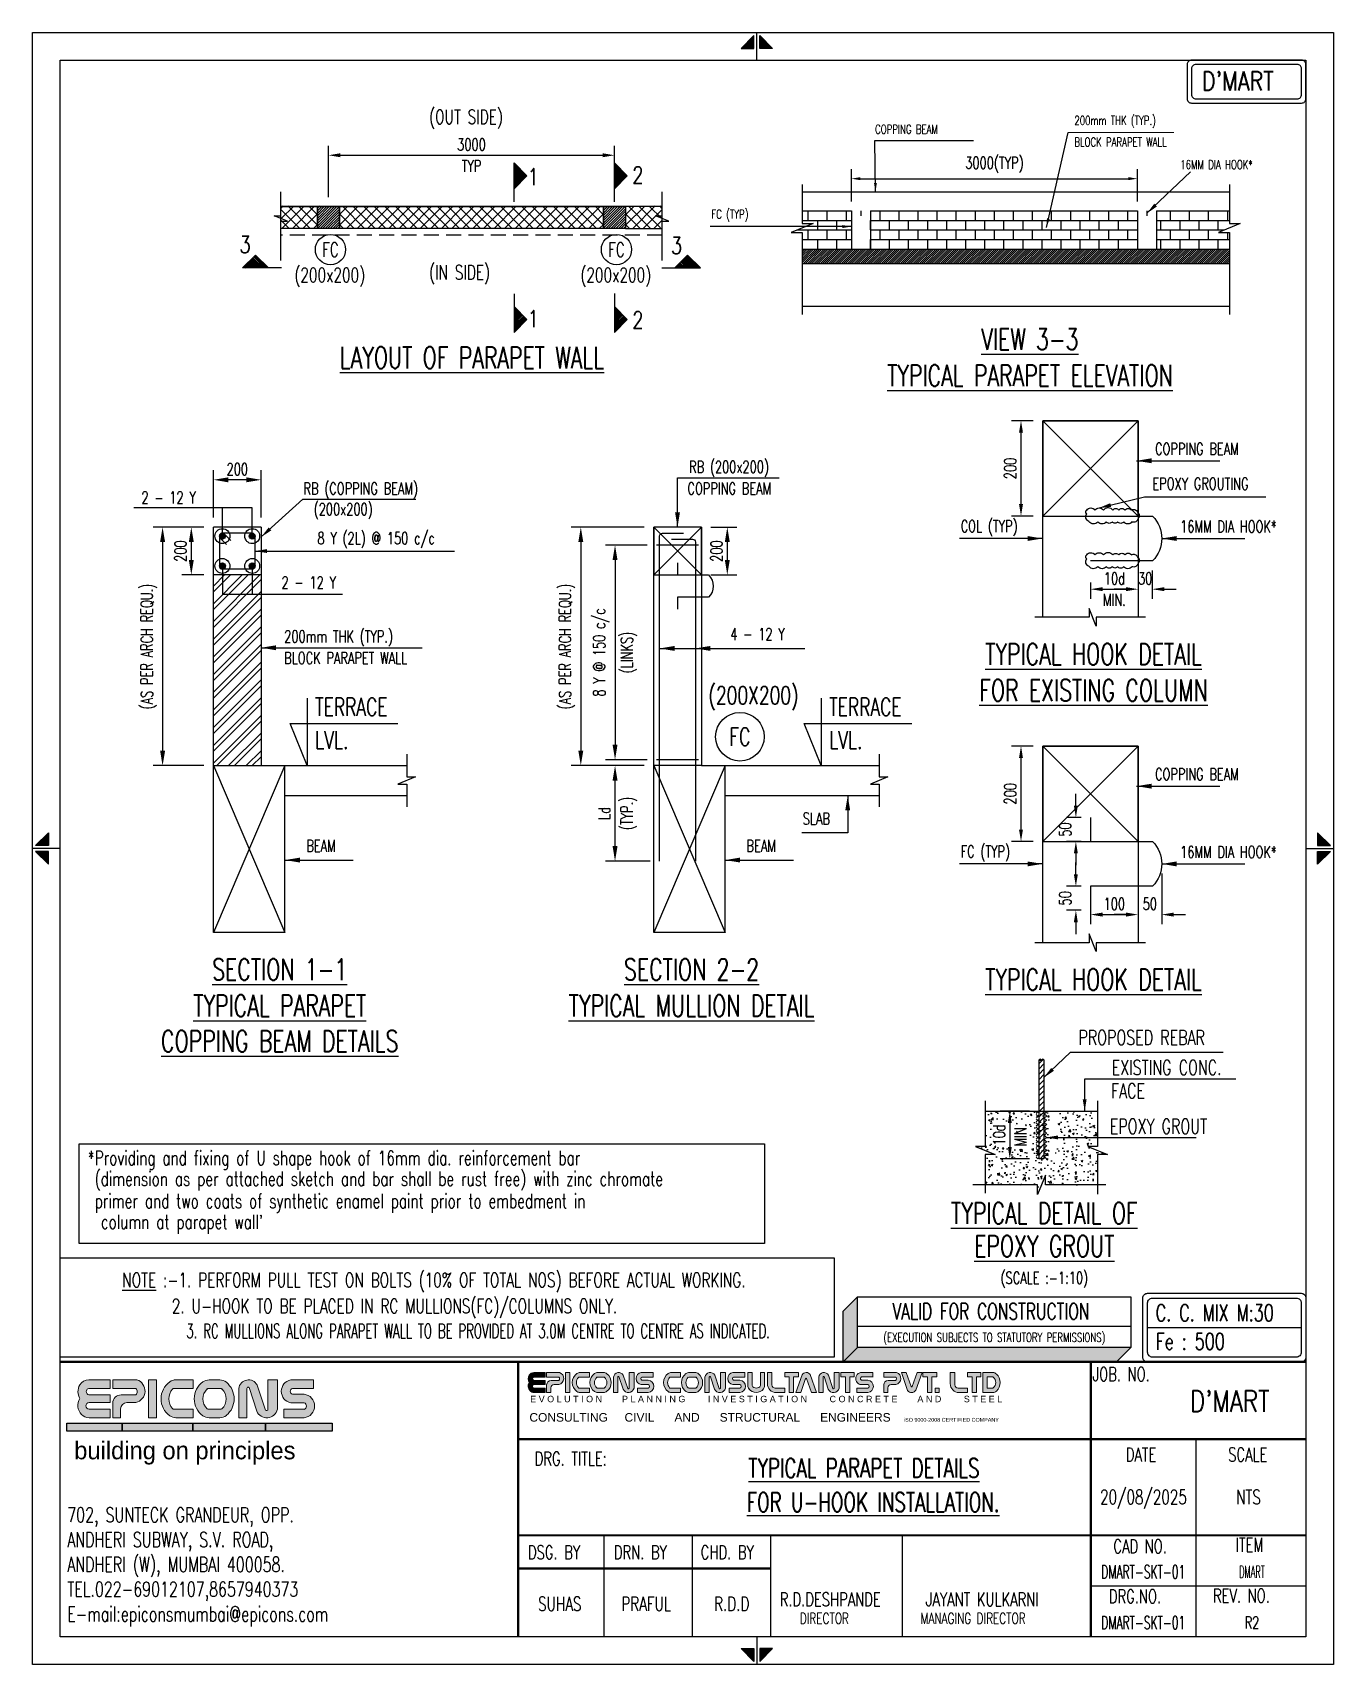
# Model space of a CAD drawing. Header units: inches. Extents: x 1103081 to 1130369, y -121115 to -86900.
import ezdxf
from ezdxf.enums import TextEntityAlignment as Align

# ---------------------------------------------------------------- set-up
doc = ezdxf.new("R2010")
doc.units = ezdxf.units.IN
doc.header["$MEASUREMENT"] = 0
doc.linetypes.add('HIDDEN', pattern=[9.525, 6.35, -3.175])
doc.linetypes.add('HIDDEN2', pattern=[0.1875, 0.125, -0.0625])
for name, color, linetype, lineweight in [('00 ECPL LOGO', 250, 'Continuous', 20), ('00 ELEV-2', 9, 'Continuous', 30), ('S-TEXT', 2, 'Continuous', 25)]:
    doc.layers.add(name, color=color, linetype=linetype, lineweight=lineweight)
for name, color, linetype in [('3CONRED', 1, 'Continuous'), ('hatch', 9, 'Continuous'), ('LEVEL SECTION', 3, 'Continuous'), ('PNA', 8, 'Continuous'), ('S-BEAM INNER', 4, 'HIDDEN2'), ('S-BEAM OUTER', 4, 'Continuous'), ('S-BRECK LINE', 8, 'Continuous'), ('S-COLUMN', 1, 'Continuous'), ('S-COLUMN CIRCLE', 9, 'Continuous'), ('S-COLUMN HATCH', 8, 'Continuous'), ('S-COLUMN NO', 2, 'Continuous'), ('S-COLUMN SIZES', 2, 'Continuous'), ('S-CONCRET LINE', 4, 'Continuous'), ('S-DIM-1', 5, 'Continuous'), ('S-HATCH', 253, 'Continuous'), ('S-LEVEL SECTION', 3, 'Continuous'), ('S-REINFORCEMENT', 6, 'Continuous'), ('S-RETAINING WALL HATCH', 8, 'Continuous'), ('S-SCHEDULE LINE-1', 7, 'Continuous'), ('S-SECTION MARK', 1, 'Continuous'), ('S-TEXT-1', 4, 'Continuous'), ('S-TITIL', 6, 'Continuous'), ('SCH-LINE', 7, 'Continuous'), ('text', 6, 'Continuous'), ('TEXT (SHEET)', 4, 'Continuous'), ('TEXT NORMAL', 4, 'Continuous'), ('TITLE', 6, 'Continuous')]:
    doc.layers.add(name, color=color, linetype=linetype)
doc.styles.add('ROMANS', font='r.shx', dxfattribs={"width": 0.7, "height": 250})
doc.styles.add('SEC. TEXT', font='arial.ttf', dxfattribs={"height": 180})
doc.styles.add('style2', font='simplex.shx')
doc.styles.add('VA_ROOM_TEXT', font='GOTHIC.TTF')
doc.dimstyles.new('dim10', dxfattribs={"dimtxt": 250, "dimasz": 250, "dimexe": 200, "dimexo": 200, "dimgap": 100, "dimtad": 1, "dimdec": 0, "dimlfac": 0.1, "dimzin": 0, "dimdsep": 46, "dimtxsty": 'ROMANS', "dimcen": 0, "dimclrd": 5, "dimclre": 5, "dimclrt": 4, "dimadec": 0, "dimazin": 0, "dimtfac": 1, "dimtdec": 0, "dimtix": 1, "dimtofl": 0, "dimtmove": 2, "dimatfit": 3, "dimfxl": 0, "dimtolj": 1, "dimtzin": 0, "dimlwd": -1, "dimlwe": -1, "dimarcsym": 0})
doc.dimstyles.new('dim100', dxfattribs={"dimtxt": 250, "dimasz": 250, "dimexe": 200, "dimexo": 200, "dimgap": 100, "dimtad": 1, "dimdec": 0, "dimzin": 0, "dimdsep": 46, "dimtxsty": 'ROMANS', "dimcen": 0, "dimclrd": 5, "dimclre": 5, "dimclrt": 4, "dimadec": 0, "dimazin": 0, "dimtfac": 1, "dimtdec": 0, "dimtix": 1, "dimtofl": 0, "dimtmove": 2, "dimatfit": 3, "dimfxl": 0, "dimtolj": 1, "dimtzin": 0, "dimlwd": -1, "dimlwe": -1, "dimarcsym": 0})
doc.dimstyles.new('dim20', dxfattribs={"dimtxt": 250, "dimasz": 250, "dimexe": 200, "dimexo": 200, "dimgap": 100, "dimtad": 1, "dimdec": 0, "dimlfac": 0.2, "dimzin": 0, "dimdsep": 46, "dimtxsty": 'ROMANS', "dimcen": 0, "dimclrd": 5, "dimclre": 5, "dimclrt": 4, "dimadec": 0, "dimazin": 0, "dimtfac": 1, "dimtdec": 0, "dimtix": 1, "dimtofl": 0, "dimtmove": 2, "dimatfit": 3, "dimfxl": 0, "dimtolj": 1, "dimtzin": 0, "dimlwd": -1, "dimlwe": -1, "dimarcsym": 0})
doc.dimstyles.new('dim33.33', dxfattribs={"dimtxt": 250, "dimasz": 250, "dimexe": 200, "dimexo": 200, "dimgap": 100, "dimtad": 1, "dimdec": 0, "dimlfac": 0.333331, "dimzin": 0, "dimdsep": 46, "dimtxsty": 'ROMANS', "dimcen": 0, "dimclrd": 5, "dimclre": 5, "dimclrt": 4, "dimadec": 0, "dimazin": 0, "dimtfac": 1, "dimtdec": 0, "dimtix": 1, "dimtofl": 0, "dimtmove": 2, "dimatfit": 3, "dimfxl": 0, "dimtolj": 1, "dimtzin": 0, "dimlwd": -1, "dimlwe": -1, "dimarcsym": 0})
doc.dimstyles.new('dim50', dxfattribs={"dimtxt": 250, "dimasz": 250, "dimexe": 200, "dimexo": 200, "dimgap": 100, "dimtad": 1, "dimdec": 0, "dimlfac": 0.5, "dimzin": 0, "dimdsep": 46, "dimtxsty": 'ROMANS', "dimcen": 0, "dimclrd": 5, "dimclre": 5, "dimclrt": 4, "dimadec": 0, "dimazin": 0, "dimtfac": 1, "dimtdec": 0, "dimtix": 1, "dimtofl": 0, "dimtmove": 2, "dimatfit": 3, "dimfxl": 0, "dimtolj": 1, "dimtzin": 0, "dimlwd": -1, "dimlwe": -1, "dimarcsym": 0})
pattern_1 = [(45, (-328597.685, -32610.178), (15.2387667, -15.2387667), [])]
pattern_2 = [(0, (1117952.13, -91438.24), (0, 200), []), (90, (1117952.13, -91438.24), (-200, 200), [200, -200])]

msp = doc.modelspace()

# ---------------------------------------------------------------- texts
at = {"layer": 'S-COLUMN NO', "style": 'ROMANS', "width": 0.7}
for s, p in [('(OUT SIDE)', (1111397.7, -88665.6, -1.3)), ('(200x200)', (1108571.3, -91982.8, -1.3)), ('(IN SIDE)', (1111397.7, -91924.7, -1.3)), ('(200x200)', (1114571.3, -91982.8, -1.3))]:
    msp.add_text(s, height=300, dxfattribs=at).set_placement(p, align=Align.MIDDLE_LEFT)
for height, p in [(300, (1109329.5, -91449.2)), (300, (1115329.5, -91449.2)), (375, (1117919.2, -101663.8))]:
    msp.add_text('FC', height=height, dxfattribs=at).set_placement(p, align=Align.MIDDLE)
at = {"layer": 'S-COLUMN SIZES', "style": 'ROMANS', "width": 0.7}
msp.add_text('(200X200)', height=375, dxfattribs=at).set_placement((1117259.7, -100795.2), align=Align.MIDDLE_LEFT)
at = {"layer": 'S-LEVEL SECTION', "linetype": 'ByBlock', "lineweight": -2, "style": 'ROMANS', "width": 0.7}
for s, p in [('TERRACE', (1109007.4, -101035.6, -428)), ('TERRACE', (1119792.3, -101035.6)), ('LVL.', (1109007.4, -101732.5, -428)), ('LVL.', (1119792.3, -101732.5))]:
    msp.add_text(s, height=375, dxfattribs=at).set_placement(p, align=Align.MIDDLE_LEFT)
at = {"layer": 'S-SECTION MARK', "style": 'ROMANS', "width": 0.8}
for s, p in [('1', (1113582, -89923.6)), ('2', (1115778.2, -89885.9)), ('1', (1113582, -92898.6)), ('2', (1115778.2, -92925.5))]:
    msp.add_text(s, height=350, dxfattribs=at).set_placement(p, align=Align.MIDDLE)
for p in [(1107538, -91342), (1116588.7, -91363.7)]:
    msp.add_text('3', height=350, rotation=360, dxfattribs=at).set_placement(p, align=Align.MIDDLE)
at = {"layer": 'S-TEXT', "style": 'ROMANS'}
for s, height, width, p in [('%%UNOTE%%U :-1. PERFORM PULL TEST ON BOLTS (10%%% OF TOTAL NOS) BEFORE ACTUAL WORKING. ', 300, 0.7, (1111571.3, -113056.9)), ('(SCALE :-1:10)', 250, 0.7, (1124304.6, -113009.3)), (' 2. U-HOOK TO BE PLACED IN RC MULLIONS(FC)/COLUMNS ONLY.', 300, 0.7, (1110600.2, -113602.2)), ('3. RC MULLIONS ALONG PARAPET WALL TO BE PROVIDED AT 3.0M CENTRE TO CENTRE AS INDICATED.', 300, 0.6, (1112425.9, -114123.9)), ('(EXECUTION SUBJECTS TO STATUTORY PERMISSIONS)', 187.5, 0.7, (1123256.5, -114258.9))]:
    msp.add_text(s, height=height, dxfattribs=dict(at, width=width)).set_placement(p, align=Align.MIDDLE_CENTER)
at = {"layer": 'S-TEXT-1', "style": 'ROMANS', "width": 0.7}
for s, height, p in [('200mm THK (TYP.)', 187.5, (1124935.7, -88741)), ('COPPING BEAM', 187.5, (1120755.4, -88926.3)), ('BLOCK PARAPET WALL', 187.5, (1124935.7, -89194.5)), ('16MM DIA HOOK*', 187.5, (1127158.1, -89667)), ('FC (TYP)', 187.5, (1117321.3, -90706.4)), ('COPPING BEAM', 250, (1126627.8, -95626.8)), ('RB (200x200)', 250, (1116854.8, -96004.4)), ('RB (COPPING BEAM)', 250, (1108763.5, -96459.9)), ('COPPING BEAM', 250, (1116818.3, -96458.4)), ('2 - 12 Y', 250, (1105363.1, -96647.7)), ('(200x200)', 250, (1108977.9, -96892.1)), ('COL (TYP)', 250, (1122550.2, -97247.4)), ('16MM DIA HOOK*', 250, (1127153.9, -97256.9)), ('8 Y (2L) @ 150 c/c', 250, (1109057.1, -97500.3)), ('2 - 12 Y', 250, (1108303.3, -98428)), ('200mm THK (TYP.)', 250, (1108359.1, -99559.5)), ('4 - 12 Y', 250, (1117718, -99512.1)), ('BLOCK PARAPET WALL', 250, (1108359.1, -100013)), ('COPPING BEAM', 250, (1126627.8, -102450.1)), ('SLAB', 250, (1119236.2, -103381.2)), ('BEAM', 250, (1108821.9, -103949.8)), ('BEAM', 250, (1118056.8, -103949.8)), ('FC (TYP)', 250, (1122550.2, -104070.7)), ('16MM DIA HOOK*', 250, (1127153.9, -104080.1))]:
    msp.add_text(s, height=height, dxfattribs=at).set_placement(p, align=Align.MIDDLE_LEFT)
msp.add_text('EPOXY GROUTING', height=250, dxfattribs=at).set_placement((1126572, -96483))
for s, p in [('PROPOSED REBAR', (1125020.7, -108126.8)), ('EXISTING CONC.', (1125717.4, -108754.9)), ('FACE', (1125703.9, -109245.2)), ('EPOXY GROUT', (1125678.3, -109990.5))]:
    msp.add_text(s, height=312.5, rotation=360, dxfattribs=at).set_placement(p)
at = {"layer": 'S-TEXT-1', "color": 2, "style": 'ROMANS', "width": 0.7}
for s, p in [('*Providing and fixing of U shape hook of 16mm dia. reinforcement bar ', (1104237.3, -110494.5)), (' (dimension as per attached sketch and bar shall be rust free) with zinc chromate ', (1104237.3, -110931.7)), (' primer and two coats of synthetic enamel paint prior to embedment in ', (1104237.3, -111396.3)), ("column at parapet wall'", (1104512.2, -111835.6))]:
    msp.add_text(s, height=300, dxfattribs=at).set_placement(p, align=Align.MIDDLE_LEFT)
at = {"layer": 'S-TITIL', "style": 'ROMANS'}
for s, height, width, p in [(" D'MART", 400, 0.8, (1127388.8, -87914.3)), ('C. C. MIX M:30', 350, 0.7, (1126641.1, -113743.3)), ('Fe : 500', 350, 0.7, (1126641.1, -114342.5))]:
    msp.add_text(s, height=height, dxfattribs=dict(at, width=width)).set_placement(p, align=Align.MIDDLE_LEFT)
at = {"layer": 'S-TITIL', "width": 0.7}
for s, height, style, p in [('%%UVIEW 3-3', 450, 'ROMANS', (1124002.8, -93328.2)), ('%%UTYPICAL PARAPET ELEVATION', 450, 'ROMANS', (1124002.8, -94087.9)), ('%%UTYPICAL HOOK DETAIL', 450, 'ROMANS', (1125336.8, -99930.2)), ('%%UFOR EXISTING COLUMN', 450, 'ROMANS', (1125336.8, -100690)), ('%%USECTION 1-1', 450, 'ROMANS', (1108264.9, -106543.5)), ('%%USECTION 2-2', 450, 'ROMANS', (1116904.8, -106543.5)), ('%%UTYPICAL HOOK DETAIL', 450, 'ROMANS', (1125336.8, -106753.5)), ('%%UTYPICAL PARAPET', 450, 'ROMANS', (1108264.9, -107303.2)), ('%%UTYPICAL MULLION DETAIL', 450, 'ROMANS', (1116904.8, -107303.2)), ('%%UCOPPING BEAM DETAILS', 450, 'ROMANS', (1108264.9, -108045.2)), ('%%UTYPICAL DETAIL OF', 450, 'ROMANS', (1124304.6, -111654.8)), ('%%UEPOXY GROUT', 450, 'ROMANS', (1124304.6, -112344.7)), ('VALID FOR CONSTRUCTION', 337.5, 'style2', (1123188.1, -113712.7))]:
    msp.add_text(s, height=height, dxfattribs=dict(at, style=style)).set_placement(p, align=Align.MIDDLE_CENTER)
at = {"layer": 'S-TITIL', "color": 6, "style": 'ROMANS', "width": 0.7}
msp.add_text('%%ULAYOUT OF PARAPET WALL', height=450, dxfattribs=at).set_placement((1112297, -93714.2), align=Align.MIDDLE)
at = {"layer": 'text', "color": 1, "style": 'ROMANS'}
for s, height, width, p in [("D'MART ", 442.75, 0.8, (1127360, -115594.6, -9.5)), ('%%UTYPICAL PARAPET DETAILS', 400, 0.7, (1118097.1, -116999, -9.5)), ('%%UFOR U-HOOK INSTALLATION.', 400, 0.7, (1118063.2, -117713.1, -9.5))]:
    msp.add_text(s, height=height, dxfattribs=dict(at, width=width)).set_placement(p, align=Align.MIDDLE_LEFT)
at = {"layer": 'text', "color": 2, "style": 'ROMANS'}
for s, height, width, p in [('20/08/2025', 297.27, 0.7, (1126385, -117605.7)), ('NTS', 297.27, 0.7, (1128589, -117605.7)), ('DMART-SKT-01', 275, 0.6, (1126379.5, -119173.1, -9.5)), ('DMART', 253, 0.5, (1128661.5, -119173.1, -9.5)), ('SUHAS', 297.27, 0.7, (1114139.2, -119844.5, -9.5)), ('PRAFUL', 297.27, 0.7, (1115953.1, -119844.5)), ('R.D.D', 297.27, 0.7, (1117746.8, -119844.5)), ('DMART-SKT-01', 275, 0.6, (1126379.5, -120238.8, -9.5)), ('R2', 253, 0.7, (1128661.5, -120238.8, -9.5))]:
    msp.add_text(s, height=height, dxfattribs=dict(at, width=width)).set_placement(p, align=Align.MIDDLE_CENTER)

# ---------------------------------------------------------------- blocks, each defined once
blk = doc.blocks.new('*D5')
at = {"layer": 'Defpoints', "color": 0}
for p in [(1116172, -97645), (1115299, -102145), (1116172, -102145)]:
    blk.add_point(p, dxfattribs=at)
at = {"layer": 'S-DIM-1', "color": 5}
for p, q in [((1115972, -97645), (1115099, -97645)), ((1115299, -97957), (1115299, -101832)), ((1115972, -102145), (1115099, -102145))]:
    blk.add_line(p, q, dxfattribs=at)
for points in [[(1115351, -97957), (1115247, -97957), (1115299, -97645)], [(1115247, -101832), (1115351, -101832), (1115299, -102145)]]:
    blk.add_solid(points, dxfattribs=at)
at = {"layer": 'S-DIM-1', "color": 4, "char_height": 250, "attachment_point": 5, "rotation": 90, "style": 'ROMANS'}
for s, insert in [('\\A1;8 Y @ 150 c/c', (1115008, -99895)), ('(LINKS)', (1115589, -99895))]:
    blk.add_mtext(s, dxfattribs=dict(at, insert=insert))
blk = doc.blocks.new('*D6')
at = {"layer": 'Defpoints', "color": 0}
for p in [(1116110, -97270), (1114581, -102270), (1116110, -102270)]:
    blk.add_point(p, dxfattribs=at)
at = {"layer": 'S-DIM-1', "color": 5}
for p, q in [((1115910, -97270), (1114381, -97270)), ((1114581, -97582), (1114581, -101957)), ((1115910, -102270), (1114381, -102270))]:
    blk.add_line(p, q, dxfattribs=at)
for points in [[(1114633, -97582), (1114529, -97582), (1114581, -97270)], [(1114529, -101957), (1114633, -101957), (1114581, -102270)]]:
    blk.add_solid(points, dxfattribs=at)
at = {"layer": 'S-DIM-1', "color": 4, "insert": (1114291, -99770), "char_height": 250, "attachment_point": 5, "rotation": 90, "style": 'ROMANS'}
blk.add_mtext('\\A1;(AS PER ARCH REQU.)', dxfattribs=at)
blk = doc.blocks.new('*D7')
at = {"layer": 'Defpoints', "color": 0}
for p in [(1115299, -102270), (1116110, -102270), (1116235, -104270)]:
    blk.add_point(p, dxfattribs=at)
at = {"layer": 'S-DIM-1', "color": 5}
for p, q in [((1115910, -102270), (1115099, -102270)), ((1115299, -103957), (1115299, -102582)), ((1116035, -104270), (1115099, -104270))]:
    blk.add_line(p, q, dxfattribs=at)
for points in [[(1115351, -102582), (1115247, -102582), (1115299, -102270)], [(1115247, -103957), (1115351, -103957), (1115299, -104270)]]:
    blk.add_solid(points, dxfattribs=at)
at = {"layer": 'S-DIM-1', "color": 4, "char_height": 250, "attachment_point": 5, "rotation": 90, "style": 'ROMANS'}
for s, insert in [('(TYP.)', (1115589, -103270)), ('\\A1;Ld', (1115074, -103270))]:
    blk.add_mtext(s, dxfattribs=dict(at, insert=insert))
blk = doc.blocks.new('*D8')
at = {"layer": 'Defpoints', "color": 0}
for p in [(1106875, -97270), (1105807, -102270), (1106875, -102270)]:
    blk.add_point(p, dxfattribs=at)
at = {"layer": 'S-DIM-1', "color": 5}
for p, q in [((1106675, -97270), (1105607, -97270)), ((1105807, -97582), (1105807, -101957)), ((1106675, -102270), (1105607, -102270))]:
    blk.add_line(p, q, dxfattribs=at)
for points in [[(1105860, -97582), (1105755, -97582), (1105807, -97270)], [(1105755, -101957), (1105860, -101957), (1105807, -102270)]]:
    blk.add_solid(points, dxfattribs=at)
at = {"layer": 'S-DIM-1', "color": 4, "insert": (1105517, -99770), "char_height": 250, "attachment_point": 5, "rotation": 90, "style": 'ROMANS'}
blk.add_mtext('\\A1;{(AS PER ARCH REQU.)}', dxfattribs=at)
blk = doc.blocks.new('*D9')
at = {"layer": 'Defpoints', "color": 0}
for p in [(1106875, -97270), (1106410, -98270), (1106875, -98270)]:
    blk.add_point(p, dxfattribs=at)
at = {"layer": 'S-DIM-1', "color": 5}
for p, q in [((1106675, -97270), (1106210, -97270)), ((1106410, -97582), (1106410, -97957)), ((1106675, -98270), (1106210, -98270))]:
    blk.add_line(p, q, dxfattribs=at)
for points in [[(1106462, -97582), (1106358, -97582), (1106410, -97270)], [(1106358, -97957), (1106462, -97957), (1106410, -98270)]]:
    blk.add_solid(points, dxfattribs=at)
at = {"layer": 'S-DIM-1', "color": 4, "insert": (1106185, -97770), "char_height": 250, "attachment_point": 5, "rotation": 90, "style": 'ROMANS'}
blk.add_mtext('\\A1;{200}', dxfattribs=at)
blk = doc.blocks.new('*D10')
at = {"layer": 'Defpoints', "color": 0}
for p in [(1106875, -96276), (1106875, -97270), (1107875, -97270)]:
    blk.add_point(p, dxfattribs=at)
at = {"layer": 'S-DIM-1', "color": 5}
for p, q in [((1106875, -97070), (1106875, -96076)), ((1107875, -97070), (1107875, -96076)), ((1107562, -96276), (1107187, -96276))]:
    blk.add_line(p, q, dxfattribs=at)
for points in [[(1107187, -96224), (1107187, -96329), (1106875, -96276)], [(1107562, -96329), (1107562, -96224), (1107875, -96276)]]:
    blk.add_solid(points, dxfattribs=at)
at = {"layer": 'S-DIM-1', "color": 4, "insert": (1107375, -96051), "char_height": 250, "attachment_point": 5, "style": 'ROMANS'}
blk.add_mtext('\\A1;{200}', dxfattribs=at)
blk = doc.blocks.new('*D11')
at = {"layer": 'Defpoints', "color": 0}
for p in [(1117110, -97270), (1117110, -98270), (1117654, -98270)]:
    blk.add_point(p, dxfattribs=at)
at = {"layer": 'S-DIM-1', "color": 5}
for p, q in [((1117310, -97270), (1117854, -97270)), ((1117654, -97582), (1117654, -97957)), ((1117310, -98270), (1117854, -98270))]:
    blk.add_line(p, q, dxfattribs=at)
for points in [[(1117706, -97582), (1117602, -97582), (1117654, -97270)], [(1117602, -97957), (1117706, -97957), (1117654, -98270)]]:
    blk.add_solid(points, dxfattribs=at)
at = {"layer": 'S-DIM-1', "color": 4, "insert": (1117429, -97770), "char_height": 250, "attachment_point": 5, "rotation": 90, "style": 'ROMANS'}
blk.add_mtext('\\A1;{200}', dxfattribs=at)
blk = doc.blocks.new('*D12')
at = {"layer": 'Defpoints', "color": 0}
for p in [(1125276, -103360), (1124967, -103860), (1125276, -103860)]:
    blk.add_point(p, dxfattribs=at)
at = {"layer": 'S-DIM-1', "color": 5}
for p, q in [((1124967, -103110), (1124967, -102860)), ((1125076, -103360), (1124767, -103360)), ((1125076, -103860), (1124767, -103860)), ((1124967, -104110), (1124967, -104360))]:
    blk.add_line(p, q, dxfattribs=at)
for points in [[(1124925, -103110), (1125008, -103110), (1124967, -103360)], [(1125008, -104110), (1124925, -104110), (1124967, -103860)]]:
    blk.add_solid(points, dxfattribs=at)
at = {"layer": 'S-DIM-1', "color": 4, "insert": (1124742, -103610), "char_height": 250, "attachment_point": 5, "rotation": 90, "style": 'ROMANS'}
blk.add_mtext('\\A1;50', dxfattribs=at)
blk = doc.blocks.new('*D13')
at = {"layer": 'Defpoints', "color": 0}
for p in [(1125276, -104800), (1124967, -105303), (1125276, -105303)]:
    blk.add_point(p, dxfattribs=at)
at = {"layer": 'S-DIM-1', "color": 5}
for p, q in [((1124967, -104550), (1124967, -104300)), ((1125076, -104800), (1124767, -104800)), ((1125076, -105303), (1124767, -105303)), ((1124967, -105553), (1124967, -105803))]:
    blk.add_line(p, q, dxfattribs=at)
for points in [[(1124925, -104550), (1125008, -104550), (1124967, -104800)], [(1125008, -105553), (1124925, -105553), (1124967, -105303)]]:
    blk.add_solid(points, dxfattribs=at)
at = {"layer": 'S-DIM-1', "color": 4, "insert": (1124742, -105051), "char_height": 250, "attachment_point": 5, "rotation": 90, "style": 'ROMANS'}
blk.add_mtext('\\A1;50', dxfattribs=at)
blk = doc.blocks.new('*D14')
at = {"layer": 'Defpoints', "color": 0}
for p in [(1125276, -105051), (1126271, -105051), (1126271, -105393)]:
    blk.add_point(p, dxfattribs=at)
at = {"layer": 'S-DIM-1', "color": 5}
for p, q in [((1125276, -105251), (1125276, -105593)), ((1126271, -105251), (1126271, -105593)), ((1125526, -105393), (1126021, -105393))]:
    blk.add_line(p, q, dxfattribs=at)
for points in [[(1125526, -105351), (1125526, -105435), (1125276, -105393)], [(1126021, -105435), (1126021, -105351), (1126271, -105393)]]:
    blk.add_solid(points, dxfattribs=at)
at = {"layer": 'S-DIM-1', "color": 4, "insert": (1125774, -105168), "char_height": 250, "attachment_point": 5, "style": 'ROMANS'}
blk.add_mtext('\\A1;100', dxfattribs=at)
blk = doc.blocks.new('*D15')
at = {"layer": 'Defpoints', "color": 0}
for p in [(1126768, -104330), (1126271, -104800), (1126768, -105393)]:
    blk.add_point(p, dxfattribs=at)
at = {"layer": 'S-DIM-1', "color": 5}
for p, q in [((1126768, -104530), (1126768, -105593)), ((1126271, -105000), (1126271, -105593)), ((1126021, -105393), (1125771, -105393)), ((1127018, -105393), (1127268, -105393))]:
    blk.add_line(p, q, dxfattribs=at)
for points in [[(1126021, -105435), (1126021, -105351), (1126271, -105393)], [(1127018, -105351), (1127018, -105435), (1126768, -105393)]]:
    blk.add_solid(points, dxfattribs=at)
at = {"layer": 'S-DIM-1', "color": 4, "insert": (1126520, -105168), "char_height": 250, "attachment_point": 5, "style": 'ROMANS'}
blk.add_mtext('\\A1;50', dxfattribs=at)
blk = doc.blocks.new('MID')
at = {"layer": 'text'}
for p, q in [((0, 0), (10, 0)), ((8.94, 1.07), (4.27, 5.74)), ((4.27, 5.74), (4.27, 1.07)), ((4.27, 1.07), (8.94, 1.07)), ((8.94, -1.07), (4.27, -5.74)), ((4.27, -1.07), (8.94, -1.07)), ((4.27, -5.74), (4.27, -1.07))]:
    blk.add_line(p, q, dxfattribs=at)
for points in [[(4.27, 5.74), (8.94, 1.07), (4.27, 1.07)], [(4.27, -5.74), (8.94, -1.07), (4.27, -1.07)]]:
    blk.add_solid(points, dxfattribs=at)
blk = doc.blocks.new('EPICONS TITLE')
at = {"layer": '00 ECPL LOGO'}
h = blk.add_hatch(color=7, dxfattribs=at)
h.dxf.hatch_style = 1
h.paths.add_polyline_path([(678, -252), (678, -146), (414, -146, 0.261636), (303, -208, 0.285841), (304, -378, 0.344902), (324, -574, 0.204992), (418, -614), (678, -614), (678, -510), (424, -510, -1), (418, -426), (678, -426), (678, -331), (424, -331, -1), (422, -252)])
h = blk.add_hatch(color=7, dxfattribs=at)
h.dxf.hatch_style = 1
h.paths.add_polyline_path([(1011, -146), (712, -146), (712, -252), (997, -252, -0.440545), (997, -331), (816, -331, 0.414214), (712, -435), (712, -614), (810, -614), (810, -504, -0.414214), (888, -426), (997, -426, 0.757811)])
h.paths.add_polyline_path([(1254, -146), (1153, -146), (1153, -614), (1254, -614)])
h.paths.add_polyline_path([(1708, -146), (1494, -146, 0.154275), (1419, -169, 0.519672), (1419, -591, 0.154275), (1494, -614), (1708, -614), (1708, -510), (1472, -510, -0.210356), (1452, -502, -0.388707), (1452, -260, -0.210356), (1472, -252), (1708, -252)])
h.paths.add_polyline_path([(2037, -146), (1904, -146, 0.159018), (1828, -171, 0.507969), (1828, -589, 0.159018), (1904, -614), (2037, -614, 0.173791), (2119, -585, 0.472311), (2119, -175, 0.173791)])
h.paths.add_polyline_path([(2046, -252, -0.185052), (2063, -258, -0.445894), (2063, -504, -0.185052), (2046, -510), (1899, -510, -0.185052), (1882, -504, -0.445894), (1882, -258, -0.185052), (1899, -252)], flags=16)
h.paths.add_polyline_path([(2501, -209, 0.723435), (2273, -252), (2273, -614), (2374, -614), (2374, -252, -0.723435), (2399, -241), (2495, -533, 0.724077), (2751, -510), (2751, -146), (2635, -146), (2635, -509, -0.755661), (2603, -519)])
h.paths.add_polyline_path([(3198, -146), (2916, -146, 0.823713), (2916, -429), (3082, -429, -0.713272), (3082, -510), (2830, -510), (2830, -614), (3082, -614, 0.900309), (3082, -324), (2936, -324, -0.746931), (2936, -252), (3198, -252)])
h = blk.add_hatch(color=7, dxfattribs=at)
h.dxf.hatch_style = 1
h.paths.add_polyline_path([(3837, -146), (3623, -146, 0.154275), (3548, -169, 0.519672), (3548, -591, 0.154275), (3623, -614), (3837, -614), (3837, -510), (3600, -510, -0.210932), (3581, -502, -0.385278), (3580, -260, -0.212895), (3599, -252), (3837, -252)])
h.paths.add_polyline_path([(4255, -175, 0.173792), (4173, -146), (4040, -146, 0.159018), (3964, -171, 0.507969), (3964, -589, 0.159018), (4040, -614), (4173, -614, 0.173792), (4255, -585, 0.472311)])
h.paths.add_polyline_path([(4182, -252, -0.185053), (4199, -258, -0.445893), (4199, -504, -0.185053), (4182, -510), (4035, -510, -0.185053), (4017, -504, -0.445893), (4017, -258, -0.185053), (4035, -252)], flags=16)
h.paths.add_polyline_path([(4406, -252), (4406, -614), (4507, -614), (4507, -252, -0.436861), (4522, -236, -0.319738), (4534, -245), (4629, -533, 0.724077), (4884, -510), (4884, -146), (4768, -146), (4768, -509, -0.755661), (4737, -519), (4635, -209, 0.723435)])
h.paths.add_polyline_path([(5335, -146), (5053, -146, 0.823713), (5053, -429), (5219, -429, -0.713272), (5219, -510), (4967, -510), (4967, -614), (5219, -614, 0.900309), (5219, -324), (5074, -324, -0.746931), (5074, -252), (5335, -252)])
h.paths.add_polyline_path([(5509, -146), (5408, -146), (5408, -452, 0.160106), (5433, -529, 0.505303), (5772, -529, 0.160106), (5797, -452), (5797, -146), (5699, -146), (5699, -451, -0.621318), (5509, -451)])
h.paths.add_polyline_path([(5969, -146), (5862, -146), (5862, -406, 0.414214), (6070, -614), (6267, -614), (6267, -510), (6047, -510, -0.414214), (5969, -432)])
h.paths.add_polyline_path([(6589, -146), (6267, -146), (6267, -249), (6372, -249), (6372, -614), (6473, -614), (6473, -249), (6589, -249)])
h.paths.add_polyline_path([(6863, -194, 0.539211), (6672, -201), (6523, -614), (6641, -614), (6752, -289, -0.708617), (6777, -289), (6894, -614), (7006, -614)])
h.paths.add_polyline_path([(7288, -209, 0.723435), (7059, -252), (7059, -614), (7160, -614), (7160, -252, -0.723435), (7186, -241), (7282, -533, 0.724077), (7538, -510), (7538, -146), (7421, -146), (7421, -509, -0.755661), (7390, -519)])
h.paths.add_polyline_path([(7886, -146), (7579, -146), (7579, -249), (7684, -249), (7684, -614), (7785, -614), (7785, -249), (7886, -249)])
h.paths.add_polyline_path([(8321, -146), (8059, -146, 0.157568), (7983, -170, 0.511532), (7983, -404, 0.157569), (8059, -429), (8206, -429, -0.713272), (8206, -510), (7953, -510), (7953, -614), (8206, -614, 0.900308), (8206, -324), (8065, -324), (8060, -324, -0.722204), (8060, -249), (8321, -249)])
h = blk.add_hatch(color=7, dxfattribs=at)
h.dxf.hatch_style = 1
h.paths.add_polyline_path([(8875, -146), (8576, -146), (8576, -252), (8849, -252, -0.270444), (8871, -265, -0.26297), (8871, -318, -0.270444), (8849, -331), (8680, -331, 0.414214), (8576, -435), (8576, -614), (8674, -614), (8674, -504, -0.414214), (8752, -426), (8861, -426, 0.757811)])
h.paths.add_polyline_path([(9103, -146), (8990, -146), (9133, -566, 0.539211), (9324, -560), (9474, -146), (9356, -146), (9244, -471, -0.708617), (9220, -471)])
h.paths.add_polyline_path([(9814, -146), (9492, -146), (9492, -249), (9597, -249), (9597, -614), (9698, -614), (9698, -249), (9814, -249)])
h.paths.add_polyline_path([(10234, -146), (10128, -146), (10128, -406, 0.414214), (10336, -614), (10533, -614), (10533, -510), (10312, -510, -0.414214), (10234, -432)])
h.paths.add_polyline_path([(9871, -510), (9775, -510), (9775, -614), (9871, -614)])
h = blk.add_hatch(color=7, dxfattribs=at)
h.dxf.hatch_style = 1
h.paths.add_polyline_path([(10533, -146), (10533, -249), (10637, -249), (10637, -614), (10739, -614), (10739, -249), (10839, -249), (10839, -146)])
h.paths.add_polyline_path([(10890, -146), (10890, -614), (11119, -614, 0.189446), (11208, -580, 0.435754), (11208, -181, 0.189446), (11119, -146)])
h.paths.add_polyline_path([(11122, -249, -0.519112), (11122, -510), (10989, -510), (10989, -249)], flags=16)
at = {"layer": '00 ECPL LOGO', "color": 7}
for p, q in [((678, -146), (414, -146)), ((424, -252), (678, -252)), ((678, -331), (424, -331)), ((678, -252), (678, -146)), ((678, -426), (678, -331)), ((1011, -146), (712, -146)), ((712, -146), (712, -252)), ((997, -252), (712, -252)), ((997, -331), (816, -331)), ((1153, -146), (1254, -146)), ((1153, -146), (1153, -614)), ((1254, -146), (1254, -614)), ((1472, -252), (1708, -252)), ((1494, -146), (1708, -146)), ((1708, -252), (1708, -146)), ((1899, -252), (2046, -252)), ((1904, -146), (2037, -146)), ((2273, -252), (2273, -614)), ((2374, -252), (2374, -614)), ((2399, -241), (2495, -533)), ((2501, -209), (2603, -519)), ((2635, -146), (2751, -146)), ((2751, -146), (2635, -146)), ((2635, -146), (2635, -510)), ((2751, -146), (2751, -510)), ((2751, -252), (2751, -252)), ((2916, -146), (3198, -146)), ((3198, -146), (2916, -146)), ((2936, -252), (3198, -252)), ((3082, -324), (2936, -324)), ((3198, -252), (3198, -146)), ((3599, -252), (3837, -252)), ((3837, -146), (3623, -146)), ((3837, -252), (3837, -146)), ((4035, -252), (4182, -252)), ((4040, -146), (4173, -146)), ((4406, -252), (4406, -614)), ((4507, -252), (4507, -614)), ((4534, -245), (4629, -533)), ((4635, -209), (4737, -519)), ((4768, -146), (4884, -146)), ((4768, -146), (4884, -146)), ((4884, -146), (4768, -146)), ((4768, -146), (4768, -510)), ((4884, -146), (4884, -510)), ((4884, -252), (4884, -252)), ((5053, -146), (5335, -146)), ((5053, -146), (5335, -146)), ((5335, -146), (5053, -146)), ((5074, -252), (5335, -252)), ((5219, -324), (5074, -324)), ((5335, -252), (5335, -146)), ((5408, -146), (5509, -146)), ((5509, -146), (5408, -146)), ((5408, -146), (5408, -452)), ((5509, -146), (5509, -451)), ((5699, -146), (5797, -146)), ((5797, -146), (5699, -146)), ((5699, -146), (5699, -451)), ((5797, -146), (5797, -452)), ((5862, -146), (5969, -146)), ((5969, -146), (5862, -146)), ((5862, -406), (5862, -146)), ((5969, -432), (5969, -146)), ((6267, -146), (6589, -146)), ((6589, -146), (6267, -146)), ((6267, -146), (6267, -249)), ((6267, -249), (6372, -249)), ((6372, -614), (6372, -249)), ((6473, -614), (6473, -249)), ((6473, -249), (6589, -249)), ((6523, -614), (6672, -201)), ((6589, -146), (6589, -249)), ((6641, -614), (6752, -289)), ((6894, -614), (6777, -289)), ((7006, -614), (6863, -194)), ((7059, -252), (7059, -614)), ((7160, -252), (7160, -614)), ((7186, -241), (7282, -533)), ((7288, -209), (7390, -519)), ((7421, -146), (7538, -146)), ((7421, -146), (7538, -146)), ((7538, -146), (7421, -146)), ((7421, -146), (7538, -146)), ((7421, -146), (7421, -510)), ((7538, -146), (7538, -510)), ((7538, -252), (7538, -252)), ((7579, -146), (7886, -146)), ((7886, -146), (7579, -146)), ((7579, -146), (7886, -146)), ((7579, -146), (7886, -146)), ((7886, -146), (7579, -146)), ((7579, -146), (7579, -249)), ((7579, -249), (7684, -249)), ((7579, -249), (7684, -249)), ((7684, -614), (7684, -249)), ((7785, -614), (7785, -249)), ((7785, -249), (7886, -249)), ((7785, -249), (7886, -249)), ((7886, -146), (7886, -249)), ((8040, -146), (8321, -146)), ((8040, -146), (8321, -146)), ((8321, -146), (8059, -146)), ((8060, -249), (8321, -249)), ((8206, -324), (8060, -324)), ((8065, -324), (8206, -324)), ((8321, -252), (8321, -146)), ((8875, -146), (8576, -146)), ((8576, -146), (8576, -252)), ((8849, -252), (8576, -252)), ((8849, -331), (8680, -331)), ((9103, -146), (8990, -146)), ((9103, -146), (8990, -146)), ((8990, -146), (9133, -566)), ((9103, -146), (9220, -471)), ((9356, -146), (9244, -471)), ((9474, -146), (9324, -560)), ((9474, -146), (9356, -146)), ((9408, -146), (9356, -146)), ((9474, -146), (9356, -146)), ((9492, -146), (9814, -146)), ((9814, -146), (9492, -146)), ((9492, -146), (9814, -146)), ((9492, -146), (9814, -146)), ((9492, -146), (9814, -146)), ((9492, -146), (9492, -249)), ((9492, -249), (9597, -249)), ((9492, -249), (9597, -249)), ((9597, -614), (9597, -249)), ((9698, -614), (9698, -249)), ((9698, -249), (9814, -249)), ((9698, -249), (9814, -249)), ((9814, -146), (9814, -249)), ((10128, -146), (10234, -146)), ((10234, -146), (10128, -146)), ((10128, -406), (10128, -146)), ((10234, -432), (10234, -146)), ((10533, -146), (10839, -146)), ((10839, -146), (10533, -146)), ((10533, -146), (10533, -249)), ((10533, -249), (10637, -249)), ((10637, -249), (10533, -249)), ((10637, -614), (10637, -249)), ((10739, -614), (10739, -249)), ((10739, -249), (10839, -249)), ((10739, -249), (10839, -249)), ((10839, -249), (10739, -249)), ((10839, -146), (10839, -249)), ((10890, -146), (11119, -146)), ((10890, -146), (10890, -614)), ((10989, -249), (10989, -510)), ((10989, -249), (11113, -249)), ((418, -426), (678, -426)), ((678, -510), (418, -510)), ((418, -614), (678, -614)), ((678, -614), (678, -510)), ((712, -435), (712, -614)), ((712, -614), (810, -614)), ((810, -504), (810, -614)), ((888, -426), (997, -426)), ((1153, -614), (1254, -614)), ((1472, -510), (1708, -510)), ((1494, -614), (1708, -614)), ((1708, -614), (1708, -510)), ((1899, -510), (2046, -510)), ((2037, -614), (1904, -614)), ((2273, -614), (2374, -614)), ((2614, -614), (2635, -614)), ((2635, -614), (2635, -614)), ((2751, -510), (2751, -510)), ((2830, -614), (2830, -510)), ((2830, -510), (3082, -510)), ((2830, -614), (3082, -614)), ((2830, -614), (3082, -614)), ((3082, -429), (2916, -429)), ((3600, -510), (3837, -510)), ((3623, -614), (3837, -614)), ((3837, -614), (3837, -510)), ((4035, -510), (4182, -510)), ((4040, -614), (4173, -614)), ((4406, -614), (4507, -614)), ((4406, -614), (4507, -614)), ((4406, -614), (4507, -614)), ((4967, -614), (4967, -510)), ((4967, -510), (5219, -510)), ((4967, -510), (5219, -510)), ((4967, -614), (5219, -614)), ((4967, -614), (5219, -614)), ((4967, -614), (5219, -614)), ((5219, -429), (5053, -429)), ((6047, -510), (6267, -510)), ((6070, -614), (6267, -614)), ((6070, -614), (6267, -614)), ((6267, -510), (6267, -614)), ((6372, -614), (6473, -614)), ((6372, -614), (6473, -614)), ((6523, -614), (6641, -614)), ((6589, -614), (6641, -614)), ((6894, -614), (7006, -614)), ((6894, -614), (7006, -614)), ((7059, -614), (7160, -614)), ((7059, -614), (7160, -614)), ((7059, -614), (7160, -614)), ((7538, -510), (7538, -510)), ((7684, -614), (7785, -614)), ((7684, -614), (7785, -614)), ((7684, -614), (7785, -614)), ((7684, -614), (7785, -614)), ((7953, -614), (7953, -510)), ((7953, -510), (8206, -510)), ((7953, -510), (8206, -510)), ((7953, -510), (8206, -510)), ((7953, -614), (8206, -614)), ((7953, -614), (8206, -614)), ((7953, -614), (8206, -614)), ((7953, -614), (8206, -614)), ((7953, -614), (8206, -614)), ((8206, -429), (8040, -429)), ((8059, -429), (8194, -429)), ((8576, -435), (8576, -614)), ((8576, -614), (8674, -614)), ((8674, -504), (8674, -614)), ((8752, -426), (8861, -426)), ((9597, -614), (9698, -614)), ((9597, -614), (9698, -614)), ((9597, -614), (9698, -614)), ((10312, -510), (10533, -510)), ((10336, -614), (10533, -614)), ((10336, -614), (10533, -614)), ((10533, -510), (10533, -614)), ((10637, -614), (10739, -614)), ((10637, -614), (10739, -614)), ((10637, -614), (10739, -614)), ((10637, -614), (10739, -614)), ((10653, -614), (10739, -614)), ((10653, -614), (10739, -614)), ((10653, -614), (10739, -614)), ((10653, -614), (10739, -614)), ((10890, -614), (11119, -614)), ((10989, -510), (11113, -510))]:
    blk.add_line(p, q, dxfattribs=at)
blk.add_lwpolyline([(9775, -510), (9871, -510), (9871, -614), (9775, -614)], close=True, dxfattribs=at)
for centre, radius, start, end in [((439, -292), 160, 148.648, 212.4563), ((439, -464), 160, 147.5437, 223.6612), ((414, -276), 130, 90, 148.648), ((423, -291), 39.6, 88.7637, 271.2363), ((816, -435), 104, 90, 180), ((965, -284), 146, 282.7188, 71.3398), ((961, -291), 53.7, 312.4487, 47.5513), ((1567, -380), 257, 125.0807, 234.9193), ((1584, -381), 179, 137.5171, 222.4829), ((1494, -276), 130, 90, 125.0807), ((1472, -278), 26, 90, 137.5171), ((1981, -380), 259, 126.1417, 233.8583), ((1992, -381), 165, 131.9364, 228.0636), ((1904, -276), 130, 90, 126.1417), ((1899, -278), 26, 90, 131.9364), ((2037, -276), 130, 50.5638, 90), ((2046, -278), 26, 48.0636, 90), ((1953, -381), 165, 311.9364, 48.0636), ((1951, -380), 265, 309.4362, 50.5638), ((2394, -268), 122, 28.75, 172.2831), ((2388, -251), 14.5, 40.0191, 183.5523), ((2944, -287), 144, 101.0425, 258.9575), ((2947, -288), 37.6, 106.4856, 253.5144), ((3067, -469), 146, 276.006, 83.994), ((3696, -380), 257, 125.0807, 234.9193), ((3714, -381), 180, 138.0741, 222.3563), ((3623, -276), 130, 90, 125.0807), ((3599, -278), 26, 90, 138.0741), ((4116, -380), 259, 126.1417, 233.8583), ((4127, -381), 165, 131.9364, 228.0636), ((4040, -276), 130, 90, 126.1417), ((4035, -278), 26, 90, 131.9364), ((4173, -276), 130, 50.5638, 90), ((4182, -278), 26, 48.0636, 90), ((4089, -381), 165, 311.9364, 48.0636), ((4087, -380), 265, 309.4362, 50.5638), ((4527, -268), 122, 28.75, 172.2831), ((4522, -251), 14.5, 89.1577, 183.5523), ((4522, -249), 13, 18.2334, 89.1577), ((5081, -287), 144, 101.0425, 258.9575), ((5084, -288), 37.6, 106.4856, 253.5144), ((5204, -469), 146, 276.006, 83.994), ((6770, -260), 114, 35.166, 148.5022), ((6764, -294), 13, 19.7665, 161.0546), ((7181, -268), 122, 28.75, 172.2831), ((7175, -251), 14.5, 40.0191, 183.5523), ((8067, -287), 144, 125.818, 234.182), ((8059, -276), 130, 90, 125.818), ((8072, -286), 39.3, 108.3261, 238.1957), ((8065, -298), 26, 238.1957, 270), ((8190, -469), 146, 276.006, 83.994), ((8680, -435), 104, 90, 180), ((8849, -278), 26, 29.4672, 90), ((8849, -305), 26, 270, 330.5328), ((8829, -284), 146, 282.7188, 71.3398), ((8824, -291), 53.7, 330.5328, 29.4672), ((11113, -275), 26, 51.4816, 90), ((11119, -276), 130, 47.0907, 90), ((11030, -380), 160, 308.5184, 51.4816), ((11023, -380), 272, 312.9093, 47.0907), ((418, -484), 130, 223.6612, 270), ((421, -468), 42.1, 94.0242, 265.9758), ((888, -504), 78, 90, 180), ((1494, -484), 130, 234.9193, 270), ((1472, -484), 26, 222.4829, 270), ((1904, -484), 130, 233.8583, 270), ((1899, -484), 26, 228.0636, 270), ((2037, -484), 130, 270, 309.4362), ((2046, -484), 26, 270, 311.9364), ((2619, -479), 135, 203.2219, 346.755), ((2618, -510), 17.1, 214.0796, 357.6127), ((3068, -470), 43.1, 289.0016, 70.9984), ((3623, -484), 130, 234.9193, 270), ((3600, -484), 26, 222.3563, 270), ((4040, -484), 130, 233.8583, 270), ((4035, -484), 26, 228.0636, 270), ((4173, -484), 130, 270, 309.4362), ((4182, -484), 26, 270, 311.9364), ((4753, -479), 135, 203.2219, 346.8516), ((4751, -510), 17.1, 214.0796, 357.6127), ((5205, -470), 43.1, 289.0016, 70.9984), ((5538, -452), 130, 180, 216.3848), ((5602, -404), 210, 216.3848, 323.6152), ((5604, -405), 106, 206.2931, 333.7069), ((5667, -452), 130, 323.6152, 0), ((6070, -406), 208, 180, 270), ((6047, -432), 78, 180, 270), ((7406, -479), 135, 203.2219, 346.755), ((7404, -510), 17.1, 214.0796, 357.6127), ((8059, -299), 130, 234.182, 270), ((8192, -470), 43.1, 289.0016, 70.9984), ((8752, -504), 78, 90, 180), ((9227, -500), 114, 215.166, 328.5022), ((9232, -467), 13, 199.7665, 341.0546), ((10336, -406), 208, 180, 270), ((10312, -432), 78, 180, 270), ((11113, -484), 26, 270, 308.5184), ((11119, -484), 130, 270, 312.9093)]:
    blk.add_arc(centre, radius, start, end, dxfattribs=at)
at = {"layer": '00 ECPL LOGO', "color": 7, "attachment_point": 1, "style": 'SEC. TEXT'}
for s, insert, char_height, width in [('E V O L U T I O N        P L A N N I N G         I N V E S T I G A T I O N         C O N C R E T E        A N D         S T E E L', (328, -689), 150, 445502.26), ('CONSULTING     CIVIL      AND      STRUCTURAL      ENGINEERS', (309, -1092), 200, 495763.22), ('iSO 9000-2008 CERTIFIED COMPANY', (9049, -1204), 90, 434288.5)]:
    blk.add_mtext(s, dxfattribs=dict(at, insert=insert, char_height=char_height, width=width))
blk = doc.blocks.new('A4')
at = {"layer": '00 ECPL LOGO'}
h = blk.add_hatch(color=154, dxfattribs=at)
h.dxf.hatch_style = 1
h.paths.add_polyline_path([(240067, 859), (240067, 1006), (239702, 1006, 0.261636), (239549, 919, 0.285841), (239551, 685, 0.344902), (239578, 414, 0.204992), (239708, 358), (240067, 358), (240067, 502), (239716, 502, -1), (239708, 618), (240067, 618), (240067, 750), (239716, 750, -1), (239714, 859)])
h = blk.add_hatch(color=154, dxfattribs=at)
h.dxf.hatch_style = 1
h.paths.add_polyline_path([(240528, 1006), (240115, 1006), (240115, 859), (240508, 859, -0.440545), (240508, 750), (240258, 750, 0.414214), (240115, 606), (240115, 358), (240249, 358), (240249, 510, -0.414214), (240357, 618), (240508, 618, 0.757811)])
h.paths.add_polyline_path([(240864, 1006), (240723, 1006), (240723, 358), (240864, 358)])
h.paths.add_polyline_path([(241491, 1006), (241195, 1006, 0.154275), (241092, 973, 0.519672), (241092, 391, 0.154275), (241195, 358), (241491, 358), (241491, 502), (241164, 502, -0.210356), (241137, 514, -0.388707), (241137, 848, -0.210356), (241164, 859), (241491, 859)])
h.paths.add_polyline_path([(241945, 1006), (241762, 1006, 0.159018), (241656, 971, 0.507969), (241656, 393, 0.159018), (241762, 358), (241945, 358, 0.173791), (242059, 399, 0.472311), (242059, 965, 0.173791)])
h.paths.add_polyline_path([(241958, 859, -0.185052), (241982, 850, -0.445894), (241982, 511, -0.185052), (241958, 502), (241754, 502, -0.185052), (241730, 511, -0.445894), (241730, 850, -0.185052), (241754, 859)], flags=16)
h.paths.add_polyline_path([(242587, 918, 0.723435), (242271, 859), (242271, 358), (242410, 358), (242410, 859, -0.723435), (242446, 874), (242578, 471, 0.724077), (242931, 502), (242931, 1006), (242771, 1006), (242771, 504, -0.755661), (242728, 490)])
h.paths.add_polyline_path([(243549, 1006), (243160, 1006, 0.823713), (243160, 615), (243389, 615, -0.713272), (243389, 502), (243040, 502), (243040, 358), (243389, 358, 0.900309), (243389, 760), (243188, 760, -0.746931), (243188, 859), (243549, 859)])
at = {"layer": 'S-TEXT'}
h = blk.add_hatch(color=142, dxfattribs=at)
h.dxf.hatch_style = 1
h.paths.add_polyline_path([(239325, 127), (240275, 127), (240275, 263), (239325, 263)])
h = blk.add_hatch(color=9, dxfattribs=at)
h.dxf.hatch_style = 1
h.paths.add_polyline_path([(240275, 263), (241486, 263), (241486, 127), (240275, 127)])
h = blk.add_hatch(color=142, dxfattribs=at)
h.dxf.hatch_style = 1
h.paths.add_polyline_path([(241486, 127), (242729, 127), (242729, 263), (241486, 263)])
h = blk.add_hatch(color=4, dxfattribs=at)
h.dxf.hatch_style = 1
h.paths.add_polyline_path([(242729, 263), (243868, 263), (243868, 127), (242729, 127)])
at = {"layer": '00 ECPL LOGO', "color": 154}
for p, q in [((240067, 1006, 0), (239702, 1006, 0)), ((239716, 859, 0), (240067, 859, 0)), ((240528, 1006, 0), (240115, 1006, 0)), ((240723, 1006, 0), (240864, 1006, 0)), ((240723, 1006, 0), (240723, 358, 0)), ((240864, 1006, 0), (240864, 358, 0)), ((241164, 859, 0), (241491, 859, 0)), ((241195, 1006, 0), (241491, 1006, 0)), ((241491, 859, 0), (241491, 1006, 0)), ((241754, 859, 0), (241958, 859, 0)), ((241762, 1006, 0), (241945, 1006, 0)), ((242271, 859, 0), (242271, 358, 0)), ((242410, 859, 0), (242410, 358, 0)), ((242446, 874, 0), (242578, 471, 0)), ((242587, 918, 0), (242728, 490, 0)), ((242771, 1006, 0), (242931, 1006, 0)), ((242931, 1006, 0), (242771, 1006, 0)), ((242771, 1006, 0), (242771, 502, 0)), ((242931, 1006, 0), (242931, 502, 0)), ((242931, 859, 0), (242931, 859, 0)), ((243160, 1006, 0), (243549, 1006, 0)), ((243549, 1006, 0), (243160, 1006, 0)), ((243188, 859, 0), (243549, 859, 0)), ((243549, 859, 0), (243549, 1006, 0)), ((239708, 618, 0), (240067, 618, 0)), ((240067, 750, 0), (239716, 750, 0)), ((240067, 618, 0), (240067, 750, 0)), ((240115, 606, 0), (240115, 358, 0)), ((240508, 750, 0), (240258, 750, 0)), ((240357, 618, 0), (240508, 618, 0)), ((243389, 615, 0), (243160, 615, 0)), ((243389, 760, 0), (243188, 760, 0)), ((240067, 502, 0), (239708, 502, 0)), ((239708, 358, 0), (240067, 358, 0)), ((240067, 358, 0), (240067, 502, 0)), ((240115, 358, 0), (240249, 358, 0)), ((240249, 510, 0), (240249, 358, 0)), ((240723, 358, 0), (240864, 358, 0)), ((241164, 502, 0), (241491, 502, 0)), ((241195, 358, 0), (241491, 358, 0)), ((241491, 358, 0), (241491, 502, 0)), ((241754, 502, 0), (241958, 502, 0)), ((241945, 358, 0), (241762, 358, 0)), ((242271, 358, 0), (242410, 358, 0)), ((242742, 358, 0), (242771, 358, 0)), ((242771, 359, 0), (242771, 358, 0)), ((242931, 502, 0), (242931, 502, 0)), ((243040, 358, 0), (243040, 502, 0)), ((243040, 502, 0), (243389, 502, 0)), ((243040, 358, 0), (243389, 358, 0)), ((243040, 358, 0), (243389, 358, 0))]:
    blk.add_line(p, q, dxfattribs=at)
at = {"layer": '00 ECPL LOGO', "color": 154, "elevation": 0}
for points in [[(239702, 1006), (240067, 1006), (240067, 859)], [(240508, 859), (240115, 859), (240115, 1006), (240528, 1006)], [(240723, 1006), (240864, 1006)], [(241195, 1006), (241491, 1006)], [(241762, 1006), (241945, 1006)], [(242771, 1006), (242931, 1006)], [(243160, 1006), (243549, 1006)]]:
    blk.add_lwpolyline(points, dxfattribs=at)
at = {"layer": '00 ECPL LOGO', "color": 154}
for centre, radius, start, end in [((239738, 804, 0), 221, 148.648, 212.4563), ((239702, 826, 0), 180, 90, 148.648), ((239715, 805, 0), 54.8, 88.7637, 271.2363), ((240464, 815, 0), 202, 282.7188, 71.3398), ((240458, 805, 0), 74.2, 312.4487, 47.5513), ((241296, 682, 0), 356, 125.0807, 234.9193), ((241320, 681, 0), 247, 137.5171, 222.4829), ((241195, 826, 0), 180, 90, 125.0807), ((241164, 823, 0), 35.9, 90, 137.5171), ((241867, 682, 0), 358, 126.1417, 233.8583), ((241883, 681, 0), 228, 131.9364, 228.0636), ((241762, 826, 0), 180, 90, 126.1417), ((241754, 823, 0), 35.9, 90, 131.9364), ((241945, 826, 0), 180, 50.5638, 90), ((241958, 823, 0), 35.9, 48.0636, 90), ((241829, 681, 0), 228, 311.9364, 48.0636), ((241826, 682, 0), 366, 309.4362, 50.5638), ((242438, 837, 0), 169, 28.75, 172.2831), ((242430, 861, 0), 20.1, 40.0191, 183.5523), ((243198, 810, 0), 199, 101.0425, 258.9575), ((243203, 810, 0), 51.9, 106.4856, 253.5144), ((239738, 567, 0), 221, 147.5437, 223.6612), ((239712, 560, 0), 58.1, 94.0242, 265.9758), ((240258, 606, 0), 144, 90, 180), ((240357, 510, 0), 108, 90, 180), ((243368, 559, 0), 202, 276.006, 83.994), ((243370, 558, 0), 59.6, 289.0016, 70.9984), ((239708, 538, 0), 180, 223.6612, 270), ((241195, 538, 0), 180, 234.9193, 270), ((241164, 538, 0), 35.9, 222.4829, 270), ((241762, 538, 0), 180, 233.8583, 270), ((241754, 538, 0), 35.9, 228.0636, 270), ((241945, 538, 0), 180, 270, 309.4362), ((241958, 538, 0), 35.9, 270, 311.9364), ((242750, 545, 0), 187, 203.2219, 346.755), ((242747, 503, 0), 23.6, 214.0796, 357.6127)]:
    blk.add_arc(centre, radius, start, end, dxfattribs=at)
at = {"layer": '3CONRED'}
blk.add_line((260538, -2522), (256855, -2522), dxfattribs=at)
at = {"layer": 'PNA', "color": 5}
for p, q in [((258658, -3392), (258658, -8)), ((248525, -3392), (248525, -1653)), ((250040, -3392), (250040, -1653)), ((251377, -3392), (251377, -1653)), ((253633, -3392), (253633, -1653))]:
    blk.add_line(p, q, dxfattribs=at)
at = {"layer": 'PNA', "color": 4}
blk.add_lwpolyline([(261008, -3862), (238742, -3862), (238742, 24056), (261008, 24056)], close=True, dxfattribs=at)
at = {"layer": 'PNA', "color": 3}
blk.add_lwpolyline([(260538, -3392), (239212, -3392), (239212, 23586), (260538, 23586)], close=True, dxfattribs=at)
at = {"layer": 'PNA', "color": 1, "const_width": 37.6}
for points in [[(239212, 1314), (260538, 1314)], [(247053, -3392), (247053, 1314)], [(256855, -3392), (256855, 1314)], [(247053, -8), (260538, -8)], [(247053, -1653), (260538, -1653)], [(247053, -2221), (251377, -2221)]]:
    blk.add_lwpolyline(points, dxfattribs=at)
at = {"layer": 'S-TEXT', "color": 7, "elevation": 0}
for points in [[(239325, 263), (240275, 263), (240275, 127), (239325, 127)], [(240275, 263), (241486, 263), (241486, 127), (240275, 127)], [(241486, 263), (242729, 263), (242729, 127), (241486, 127)], [(242729, 263), (243868, 263), (243868, 127), (242729, 127)]]:
    blk.add_lwpolyline(points, close=True, dxfattribs=at)
at = {"layer": '00 ELEV-2', "xscale": 0.733626075230132, "yscale": 0.733626075230132, "zscale": 0.733626075230132}
blk.add_blockref('EPICONS TITLE', (247019, 1239), dxfattribs=at)
at = {"layer": 'TEXT (SHEET)', "color": 4, "yscale": 47.00000000000001, "zscale": 47.00000000000001, "rotation": 270}
for p, xscale in [((251138, 23586), -47.00000000000001), ((251138, -3392), 47.00000000000001)]:
    blk.add_blockref('MID', p, dxfattribs=dict(at, xscale=xscale))
at = {"layer": 'TEXT (SHEET)', "color": 4, "yscale": 47.00000000000001, "zscale": 47.00000000000001}
for p, xscale in [((239212, 10097), -47.00000000000001), ((260538, 10097), 47.00000000000001)]:
    blk.add_blockref('MID', p, dxfattribs=dict(at, xscale=xscale))
at = {"layer": '00 ECPL LOGO', "color": 152, "style": 'VA_ROOM_TEXT'}
blk.add_text('building on principles', height=303.27, dxfattribs=at).set_placement((239454, -353, 0))
at = {"layer": 'S-TEXT-1', "insert": (239335, -1176, 8), "char_height": 254.49, "width": 4758.1, "attachment_point": 1, "style": 'ROMANS'}
blk.add_mtext('702, SUNTECK GRANDEUR, OPP. ANDHERI SUBWAY, S.V. ROAD,\\PANDHERI (W), MUMBAI 400058.\\PTEL.022-69012107,8657940373\\PE-mail:epiconsmumbai@epicons.com', dxfattribs=at)
at = {"layer": 'TEXT (SHEET)', "style": 'ROMANS', "width": 0.7}
for s, height, p in [(' JOB. NO.', 235, (256773, 986)), (' DRG. TITLE:', 235, (247223, -458)), ('DATE', 235, (257454, -389)), ('SCALE', 235, (259208, -389)), ('CAD NO.', 235, (257242, -1958)), ('ITEM', 235, (259336, -1934)), (' DRG.NO.', 235, (257052, -2816)), (' REV. NO.', 235, (258835, -2804)), ('DIRECTOR', 188, (251875, -3168)), (' MANAGING DIRECTOR', 188, (253851, -3168))]:
    blk.add_text(s, height=height, dxfattribs=at).set_placement(p)
at = {"layer": 'TEXT NORMAL', "style": 'ROMANS', "width": 0.7}
for s, p in [(' DSG. BY', (247108, -2061)), (' DRN. BY', (248579, -2061)), (' CHD. BY', (250066, -2061))]:
    blk.add_text(s, height=235, dxfattribs=at).set_placement(p)
at = {"layer": 'TITLE', "color": 4, "style": 'ROMANS', "width": 0.7}
for s, p in [('R.D.DESHPANDE', (251531, -2868)), (' JAYANT KULKARNI', (253918, -2868))]:
    blk.add_text(s, height=235, dxfattribs=at).set_placement(p)
blk = doc.blocks.new('A$C3C2A062F')
at = {"layer": 'S-COLUMN HATCH'}
h = blk.add_hatch(dxfattribs=at)
h.set_pattern_fill('ANSI31', color=256, scale=150, style=0)
h.set_pattern_definition([(45, (-56668.66, -124038.072), (-13.2582521, 13.2582521), [])])
h.paths.add_polyline_path([(115, -115), (-115, -115), (-115, 115), (115, 115)])
at = {"layer": 'S-COLUMN'}
for p, q in [((-115, -115), (-115, 115)), ((-115, 115), (115, 115)), ((115, 115), (115, -115)), ((115, -115), (-115, -115))]:
    blk.add_line(p, q, dxfattribs=at)
blk = doc.blocks.new('*U21')
at = {"layer": 'S-SECTION MARK', "ltscale": 5}
h = blk.add_hatch(dxfattribs=at)
h.set_pattern_fill('ANSI31', color=256, scale=172.406964, angle=-90, style=0)
h.set_pattern_definition(pattern_1)
h.paths.add_polyline_path([(267, 2343), (0, 2615), (0, 2072)])
h = blk.add_hatch(dxfattribs=at)
h.set_pattern_fill('ANSI31', color=256, scale=172.406964, angle=270, style=0)
h.set_pattern_definition([(45, (-1838.978, -75263.203), (15.2387667, -15.2387667), [])])
h.paths.add_polyline_path([(267, -666), (0, -938), (0, -394)])
at = {"layer": 'S-SECTION MARK'}
for p, q in [((0, 1802), (0, 2615)), ((0, 2615), (267, 2343)), ((0, 2072), (267, 2343)), ((0, -125), (0, -938)), ((0, -394), (267, -666)), ((0, -938), (267, -666))]:
    blk.add_line(p, q, dxfattribs=at)
blk = doc.blocks.new('*D20')
at = {"layer": 'Defpoints', "color": 0}
for p in [(1115288, -89471), (1109288, -90548), (1115288, -90548)]:
    blk.add_point(p, dxfattribs=at)
at = {"layer": 'S-DIM-1', "color": 5, "ltscale": 0.3}
for p, q in [((1109288, -90348), (1109288, -89271)), ((1115288, -90348), (1115288, -89271)), ((1109538, -89471), (1115038, -89471))]:
    blk.add_line(p, q, dxfattribs=at)
at = {"layer": 'S-DIM-1', "color": 5}
for points in [[(1109538, -89429), (1109538, -89513), (1109288, -89471)], [(1115038, -89513), (1115038, -89429), (1115288, -89471)]]:
    blk.add_solid(points, dxfattribs=at)
at = {"layer": 'S-DIM-1', "color": 4, "lineweight": 0, "char_height": 250, "attachment_point": 5, "style": 'ROMANS'}
for s, insert in [('\\A1;3000', (1112288, -89246)), ('TYP', (1112288, -89696))]:
    blk.add_mtext(s, dxfattribs=dict(at, insert=insert))
blk = doc.blocks.new('*U22')
at = {"layer": 'S-SECTION MARK', "ltscale": 5}
h = blk.add_hatch(dxfattribs=at)
h.set_pattern_fill('ANSI31', color=256, scale=172.406964, angle=-90, style=0)
h.set_pattern_definition(pattern_1)
h.paths.add_polyline_path([(267, 2343), (0, 2615), (0, 2072)])
h = blk.add_hatch(dxfattribs=at)
h.set_pattern_fill('ANSI31', color=256, scale=172.406964, angle=270, style=0)
h.set_pattern_definition([(45, (-1838.978, -75267.397), (15.2387667, -15.2387667), [])])
h.paths.add_polyline_path([(267, -670), (0, -942), (0, -398)])
at = {"layer": 'S-SECTION MARK'}
for p, q in [((0, 1802), (0, 2615)), ((0, 2615), (267, 2343)), ((0, 2072), (267, 2343)), ((0, -129), (0, -942)), ((0, -398), (267, -670)), ((0, -942), (267, -670))]:
    blk.add_line(p, q, dxfattribs=at)
blk = doc.blocks.new('*U19')
at = {"layer": 'S-BRECK LINE'}
blk.add_lwpolyline([(-1753, 0), (-113, 0), (-113, -275), (113, 275), (113, 0), (1121, 0)], dxfattribs=at)
blk = doc.blocks.new('*D23')
at = {"layer": 'Defpoints', "color": 0}
for p in [(1123816, -101860), (1124271, -101860), (1124271, -103860)]:
    blk.add_point(p, dxfattribs=at)
at = {"layer": 'S-DIM-1', "color": 5}
for p, q in [((1124071, -101860), (1123616, -101860)), ((1123816, -103610), (1123816, -102110)), ((1124071, -103860), (1123616, -103860))]:
    blk.add_line(p, q, dxfattribs=at)
for points in [[(1123857, -102110), (1123774, -102110), (1123816, -101860)], [(1123774, -103610), (1123857, -103610), (1123816, -103860)]]:
    blk.add_solid(points, dxfattribs=at)
at = {"layer": 'S-DIM-1', "color": 4, "insert": (1123591, -102860), "char_height": 250, "attachment_point": 5, "rotation": 90, "style": 'ROMANS'}
blk.add_mtext('\\A1;200', dxfattribs=at)
blk = doc.blocks.new('*D24')
at = {"layer": 'Defpoints', "color": 0}
for p in [(1126258, -89962), (1120258, -90638), (1126258, -90638)]:
    blk.add_point(p, dxfattribs=at)
at = {"layer": 'S-DIM-1', "color": 5, "ltscale": 0.3}
for p, q in [((1120258, -90438), (1120258, -89762)), ((1120446, -89962), (1126071, -89962)), ((1126258, -90438), (1126258, -89762))]:
    blk.add_line(p, q, dxfattribs=at)
at = {"layer": 'S-DIM-1', "color": 5}
for points in [[(1120446, -89930), (1120446, -89993), (1120258, -89962)], [(1126071, -89993), (1126071, -89930), (1126258, -89962)]]:
    blk.add_solid(points, dxfattribs=at)
at = {"layer": 'S-DIM-1', "color": 4, "lineweight": 0, "insert": (1123258, -89671), "char_height": 250, "attachment_point": 5, "style": 'ROMANS'}
blk.add_mtext('\\A1;3000(TYP)', dxfattribs=at)
blk = doc.blocks.new('*U25')
at = {"layer": 'S-SECTION MARK', "ltscale": 5}
h = blk.add_hatch(dxfattribs=at)
h.set_pattern_fill('ANSI31', color=256, scale=172.406964, angle=270, style=0)
h.set_pattern_definition([(45, (-328597.685, -29637.508), (15.2387667, -15.2387667), [])])
h.paths.add_polyline_path([(267, 5316), (0, 5588), (0, 5044)])
h = blk.add_hatch(dxfattribs=at)
h.set_pattern_fill('ANSI31', color=256, scale=172.406964, angle=270, style=0)
h.set_pattern_definition([(45, (-1838.978, -78345.537), (15.2387667, -15.2387667), [])])
h.paths.add_polyline_path([(267, -3748), (0, -4020), (0, -3477)])
at = {"layer": 'S-SECTION MARK'}
for p, q in [((0, 4775), (0, 5588)), ((0, 5588), (267, 5316)), ((0, 5044), (267, 5316)), ((0, -3207), (0, -4020)), ((0, -3477), (267, -3748)), ((0, -4020), (267, -3748))]:
    blk.add_line(p, q, dxfattribs=at)
blk = doc.blocks.new('*D26')
at = {"layer": 'Defpoints', "color": 0}
for p in [(1125276, -98228), (1126271, -98228), (1126271, -98570)]:
    blk.add_point(p, dxfattribs=at)
at = {"layer": 'S-DIM-1', "color": 5}
for p, q in [((1125276, -98428), (1125276, -98770)), ((1126271, -98428), (1126271, -98770)), ((1125526, -98570), (1126021, -98570))]:
    blk.add_line(p, q, dxfattribs=at)
for points in [[(1125526, -98528), (1125526, -98611), (1125276, -98570)], [(1126021, -98611), (1126021, -98528), (1126271, -98570)]]:
    blk.add_solid(points, dxfattribs=at)
at = {"layer": 'S-DIM-1', "color": 4, "char_height": 250, "attachment_point": 5, "style": 'ROMANS'}
for s, insert in [('\\A1;10d', (1125774, -98345)), ('\\A1;MIN.', (1125774, -98795))]:
    blk.add_mtext(s, dxfattribs=dict(at, insert=insert))
blk = doc.blocks.new('*D27')
at = {"layer": 'Defpoints', "color": 0}
for p in [(1126271, -97977), (1126570, -97977), (1126570, -98570)]:
    blk.add_point(p, dxfattribs=at)
at = {"layer": 'S-DIM-1', "color": 5}
for p, q in [((1126271, -98177), (1126271, -98770)), ((1126570, -98177), (1126570, -98770)), ((1126021, -98570), (1125771, -98570)), ((1126820, -98570), (1127070, -98570))]:
    blk.add_line(p, q, dxfattribs=at)
for points in [[(1126021, -98611), (1126021, -98528), (1126271, -98570)], [(1126820, -98528), (1126820, -98611), (1126570, -98570)]]:
    blk.add_solid(points, dxfattribs=at)
at = {"layer": 'S-DIM-1', "color": 4, "insert": (1126421, -98345), "char_height": 250, "attachment_point": 5, "style": 'ROMANS'}
blk.add_mtext('\\A1;30', dxfattribs=at)
blk = doc.blocks.new('*D28')
at = {"layer": 'Defpoints', "color": 0}
for p in [(1123816, -95037), (1124271, -95037), (1124271, -97037)]:
    blk.add_point(p, dxfattribs=at)
at = {"layer": 'S-DIM-1', "color": 5}
for p, q in [((1124071, -95037), (1123616, -95037)), ((1123816, -96787), (1123816, -95287)), ((1124071, -97037), (1123616, -97037))]:
    blk.add_line(p, q, dxfattribs=at)
for points in [[(1123857, -95287), (1123774, -95287), (1123816, -95037)], [(1123774, -96787), (1123857, -96787), (1123816, -97037)]]:
    blk.add_solid(points, dxfattribs=at)
at = {"layer": 'S-DIM-1', "color": 4, "insert": (1123591, -96037), "char_height": 250, "attachment_point": 5, "rotation": 90, "style": 'ROMANS'}
blk.add_mtext('\\A1;200', dxfattribs=at)
blk = doc.blocks.new('*D29')
at = {"layer": 'Defpoints', "color": 0}
for p in [(1124196, -109514), (1123581, -110514), (1124196, -110514)]:
    blk.add_point(p, dxfattribs=at)
at = {"layer": 'S-CONCRET LINE', "color": 5}
for p, q in [((1123996, -109514), (1123381, -109514)), ((1123581, -109764), (1123581, -110264)), ((1123996, -110514), (1123381, -110514))]:
    blk.add_line(p, q, dxfattribs=at)
for points in [[(1123623, -109764), (1123540, -109764), (1123581, -109514)], [(1123540, -110264), (1123623, -110264), (1123581, -110514)]]:
    blk.add_solid(points, dxfattribs=at)
at = {"layer": 'S-CONCRET LINE', "color": 4, "char_height": 250, "attachment_point": 5, "rotation": 90, "style": 'ROMANS'}
for s, insert in [('\\A1;10d', (1123356, -110014)), ('\\A1;MIN.', (1123806, -110014))]:
    blk.add_mtext(s, dxfattribs=dict(at, insert=insert))

# ---------------------------------------------------------------- dimensions: what is measured, and where the dimension line sits
at = {"layer": 'S-CONCRET LINE'}
dim = msp.add_linear_dim(base=(1123581.4, -110513.8), p1=(1124196, -109513.8), p2=(1124196, -110513.8), angle=270, text='10d\\XMIN.', dimstyle='dim10', override={"dimtxsty": 'ROMANS'}, dxfattribs=at)
dim.commit()
dim.dimension.update_dxf_attribs({"geometry": '*D29', "text_midpoint": (1123581.4, -110013.8)})
at = {"layer": 'S-DIM-1', "color": 30, "lineweight": 0, "ltscale": 0.3}
for base, p1, p2, text, override, picture, middle in [((1115288.3, -89470.9), (1109288.3, -90548.4), (1115288.3, -90548.4), '<>\\XTYP', {"dimtxt": 250, "dimasz": 250}, '*D20', (1112288.3, -89470.9)), ((1126258.5, -89961.7), (1120258.5, -90638.2), (1126258.5, -90638.2), '<>(TYP)', {"dimtxt": 187.5, "dimasz": 187.5, "dimgap": 100, "dimtxsty": 'ROMANS'}, '*D24', (1123258.5, -89671.2))]:
    dim = msp.add_linear_dim(base=base, p1=p1, p2=p2, text=text, dimstyle='dim50', override=override, dxfattribs=at)
    dim.commit()
    dim.dimension.update_dxf_attribs({"geometry": picture, "text_midpoint": middle})
at = {"layer": 'S-DIM-1'}
for base, p1, p2, picture, middle in [((1123815.7, -95037.2), (1124271.5, -97037.2), (1124271.5, -95037.2), '*D28', (1123590.7, -96037.2)), ((1123815.7, -101860.4), (1124271.5, -103860.4), (1124271.5, -101860.4), '*D23', (1123590.7, -102860.4)), ((1124966.6, -103860.4), (1125276, -103359.7), (1125276, -103860.4), '*D12', (1124741.6, -103610)), ((1124966.6, -105302.8), (1125276, -104800), (1125276, -105302.8), '*D13', (1124741.6, -105051.4))]:
    dim = msp.add_linear_dim(base=base, p1=p1, p2=p2, angle=90, dimstyle='dim10', dxfattribs=at)
    dim.commit()
    dim.dimension.update_dxf_attribs({"geometry": picture, "text_midpoint": middle})
for base, p1, p2, text, dimstyle, override, picture, middle in [((1106874.8, -96276.4), (1107874.8, -97269.9), (1106874.8, -97269.9), '{<>}', 'dim20', {"dimtxt": 312.5, "dimasz": 312.5, "dimtxsty": 'ROMANS'}, '*D10', (1107374.8, -96051.4)), ((1126271.5, -98569.7), (1125276, -98228.2), (1126271.5, -98228.2), '10d\\XMIN.', 'dim10', {"dimtxsty": 'ROMANS'}, '*D26', (1125773.7, -98569.7))]:
    dim = msp.add_linear_dim(base=base, p1=p1, p2=p2, text=text, dimstyle=dimstyle, override=override, dxfattribs=at)
    dim.commit()
    dim.dimension.update_dxf_attribs({"geometry": picture, "text_midpoint": middle})
for base, p1, p2, angle, text, override, picture, middle in [((1105807.5, -102269.9), (1106874.8, -97269.9), (1106874.8, -102269.9), 90, '{(AS PER ARCH REQU.)}', {"dimtxt": 312.5, "dimasz": 312.5, "dimtxsty": 'ROMANS'}, '*D8', (1105517, -99769.9)), ((1106410, -98269.9), (1106874.8, -97269.9), (1106874.8, -98269.9), 90, '{<>}', {"dimtxt": 312.5, "dimasz": 312.5, "dimtxsty": 'ROMANS'}, '*D9', (1106185, -97769.9)), ((1114581.2, -102269.9), (1116109.7, -97269.9), (1116109.7, -102269.9), 90, '(AS PER ARCH REQU.)', {"dimtxt": 312.5, "dimasz": 312.5}, '*D6', (1114290.7, -99769.9)), ((1117654, -98269.9), (1117109.7, -97269.9), (1117109.7, -98269.9), 90, '{<>}', {"dimtxt": 312.5, "dimasz": 312.5, "dimtxsty": 'ROMANS'}, '*D11', (1117429, -97769.9)), ((1115298.8, -102144.9), (1116172.2, -97644.9), (1116172.2, -102144.9), 90, '8 Y @ 150 c/c\\X(LINKS)', {"dimtxt": 312.5, "dimasz": 312.5}, '*D5', (1115298.8, -99894.9)), ((1115298.8, -102269.9), (1116234.7, -104269.9), (1116109.7, -102269.9), 270, 'Ld\\X(TYP.)', {"dimtxt": 312.5, "dimasz": 312.5}, '*D7', (1115298.8, -103269.9))]:
    dim = msp.add_linear_dim(base=base, p1=p1, p2=p2, angle=angle, text=text, dimstyle='dim20', override=override, dxfattribs=at)
    dim.commit()
    dim.dimension.update_dxf_attribs({"geometry": picture, "text_midpoint": middle})
for base, p1, p2, picture, middle in [((1126570, -98569.7), (1126271.5, -97976.8), (1126570, -97976.8), '*D27', (1126420.7, -98344.7)), ((1126768, -105392.9), (1126271.5, -104800), (1126768, -104330.2), '*D15', (1126519.7, -105167.9)), ((1126271.5, -105392.9), (1125276, -105051.4), (1126271.5, -105051.4), '*D14', (1125773.7, -105167.9))]:
    dim = msp.add_linear_dim(base=base, p1=p1, p2=p2, dimstyle='dim10', dxfattribs=at)
    dim.commit()
    dim.dimension.update_dxf_attribs({"geometry": picture, "text_midpoint": middle})

# ---------------------------------------------------------------- hatches: boundary and pattern name
h = msp.add_hatch()
h.set_pattern_fill('AR-B816', color=9, scale=25)
h.set_pattern_definition(pattern_2)
h.paths.add_polyline_path([(1120258.5, -90638.2), (1119224.4, -90638.2), (1119224.4, -90901.6), (1119453.4, -90901.6), (1118995.5, -91089.6), (1119224.4, -91089.6), (1119224.4, -91438.2), (1120258.5, -91438.2)])
h = msp.add_hatch()
h.set_pattern_fill('AR-B816', color=9, scale=25)
h.set_pattern_definition([(0, (1120658.45, -91438.24), (0, 200), []), (90, (1120658.45, -91438.24), (-200, 200), [200, -200])])
h.paths.add_polyline_path([(1120658.5, -90638.2), (1120658.5, -91438.2), (1126258.5, -91438.2), (1126258.5, -90638.2)])
h = msp.add_hatch()
h.set_pattern_fill('AR-B816', color=9, scale=25)
h.set_pattern_definition(pattern_2)
h.paths.add_polyline_path([(1128187.6, -90901.6), (1128416.5, -90901.6), (1127958.6, -91089.6), (1128187.6, -91089.6), (1128187.6, -91438.2), (1126658.5, -91438.2), (1126658.5, -90638.2), (1128187.6, -90638.2)])
at = {"linetype": 'Continuous'}
for points in [[(1120082.5, -114771.9), (1120382.4, -114472), (1120382.4, -113405.9), (1120082.5, -113705.8)], [(1120082.5, -114771.9), (1120382.4, -114472), (1126121, -114472), (1125821.1, -114771.9)]]:
    msp.add_hatch(color=253, dxfattribs=at).paths.add_polyline_path(points)
at = {"layer": 'S-COLUMN HATCH'}
h = msp.add_hatch(dxfattribs=at)
h.set_pattern_fill('AR-CONC', color=251, scale=2)
h.set_pattern_definition([(50, (287303.68, -640169.8), (364.36934, -31.87817), [38.1, -419.1]), (355, (287303.68, -640169.8), (-70.48684, 382.11369), [30.48, -335.28117]), (100.451445, (287334.04, -640172.46), (293.8825, 350.2355), [32.38002, -356.18049]), (46.1842, (287303.7, -640068.2), (542.15808, -84.08466), [57.15, -628.65]), (96.63556, (287348.86, -640075.2), (474.80827, 494.85225), [48.57005, -534.27122]), (351.18415, (287303.7, -640068.2), (474.80827, 494.85225), [45.71993, -502.91946]), (21, (287354.48, -640093.6), (303.22878, -204.5304), [38.1, -419.1]), (326, (287354.48, -640093.6), (123.60406, 368.37593), [30.48, -335.28]), (71.451445, (287379.75, -640110.65), (426.83284, 163.84554), [32.38002, -356.17988]), (37.5, (287303.68, -640169.8), (6.177207, 169.110078), [0, -331.216, 0, -340.36, 0, -336.55]), (7.5, (287303.68, -640169.8), (133.639325, 200.36115), [0, -194.056, 0, -323.596, 0, -128.27]), (327.5, (287190.4, -640169.8), (271.18119, -11.457488), [0, -127, 0, -396.24, 0, -525.78]), (317.5, (287139.6, -640169.8), (296.25836, 50.85298), [0, -165.1, 0, -263.144, 0, -373.38])])
h.paths.add_polyline_path([(1123971.3, -110309.6), (1123971.3, -109718), (1123734.7, -109718), (1123734.7, -110309.6)], flags=16)
h.paths.add_polyline_path([(1123659.7, -110276.3), (1123659.7, -109751.3), (1123284.7, -109751.3), (1123284.7, -110276.3)], flags=16)
h.paths.add_polyline_path([(1124159.5, -111059.6), (1124159.5, -111168.9), (1124199.2, -111168.9), (1124328.7, -110853.6), (1124328.7, -111059.6), (1125421.2, -111059.6), (1125421.2, -110426), (1125627.3, -110426), (1125215.1, -110256.7), (1125421.2, -110256.7), (1125421.2, -109513.8), (1124544.1, -109513.8), (1124544.1, -110513.8), (1124444.1, -110513.8), (1124444.1, -109513.8), (1123067, -109513.8), (1123067, -110256.7), (1122860.9, -110256.7), (1123273, -110426), (1123067, -110426), (1123067, -111059.6)])
h = msp.add_hatch(dxfattribs=at)
h.set_pattern_fill('ANSI37', color=170, scale=20)
h.set_pattern_definition([(45, (300231.18, -640169.806), (-44.9012806, 44.9012806), []), (135, (300231.18, -640169.806), (-44.9012806, -44.9012806), [])])
h.paths.add_polyline_path([(1124356, -109513.8), (1124296, -109513.8), (1124296, -110513.8), (1124356, -110513.8)])
h.paths.add_polyline_path([(1124196, -109513.8), (1124136, -109513.8), (1124136, -110513.8), (1124196, -110513.8)])
at = {"layer": 'S-HATCH'}
h = msp.add_hatch(dxfattribs=at)
h.set_pattern_fill('ANSI37', color=5, scale=1250, angle=180, style=0)
h.set_pattern_definition([(225.0000002, (2284171.91, 16004147.01), (110.485435, -110.4854342), []), (315.0000002, (2284171.91, 16004147.01), (110.4854342, 110.485435), [])])
edge = h.paths.add_edge_path()
edge.add_line((1109058.3, -90548.4), (1109058.3, -91008.4))
edge.add_line((1109058.3, -91008.4), (1108288.3, -90993))
edge.add_line((1108288.3, -90993), (1108288.3, -90533))
edge.add_line((1108288.3, -90533), (1110288.3, -90548.4))
h = msp.add_hatch(dxfattribs=at)
h.set_pattern_fill('ANSI37', color=5, scale=1250, angle=180, style=0)
h.set_pattern_definition([(225.0000002, (2290171.91, 16004147.01), (110.485435, -110.4854342), []), (315.0000002, (2290171.91, 16004147.01), (110.4854342, 110.485435), [])])
edge = h.paths.add_edge_path()
edge.add_line((1115058.3, -90548.4), (1115058.3, -91008.4))
edge.add_line((1115058.3, -91008.4), (1109518.3, -91008.4))
edge.add_line((1109518.3, -91008.4), (1109518.3, -90548.4))
edge.add_line((1109518.3, -90548.4), (1116288.3, -90548.4))
h = msp.add_hatch(dxfattribs=at)
h.set_pattern_fill('ANSI37', color=5, scale=1250, angle=360, style=0)
h.set_pattern_definition([(314.9999998, (-59595.4, 16004147.01), (-110.485435, -110.4854342), []), (224.9999998, (-59595.4, 16004147.01), (-110.4854342, 110.485435), [])])
edge = h.paths.add_edge_path()
edge.add_line((1115518.3, -90548.4), (1115518.3, -91008.4))
edge.add_line((1115518.3, -91008.4), (1116288.3, -90993))
edge.add_line((1116288.3, -90993), (1116288.3, -90533))
edge.add_line((1116288.3, -90533), (1114288.3, -90548.4))
h = msp.add_hatch(dxfattribs=at)
h.set_pattern_fill('ANSI32', color=256, scale=700, style=0)
h.set_pattern_definition([(45, (-13378454, 565736.08), (-185.61553, 185.61553), []), (45, (-13378330.26, 565736.08), (-185.61553, 185.61553), [])])
edge = h.paths.add_edge_path()
edge.add_line((1107874.8, -98269.9), (1106874.8, -98269.9))
edge.add_line((1106874.8, -98269.9), (1106874.8, -102269.9))
edge.add_line((1106874.8, -102269.9), (1107874.8, -102269.9))
edge.add_line((1107874.8, -102269.9), (1107874.8, -98277.1))
at = {"layer": 'S-REINFORCEMENT', "lineweight": 0, "ltscale": 0.3}
h = msp.add_hatch(dxfattribs=at)
h.set_pattern_fill('ANSI31', color=9, scale=250)
h.set_pattern_definition([(45, (1118952.83, -93938.28), (-22.09709, 22.09709), [])])
h.paths.add_polyline_path([(1119224.4, -91438.2), (1119224.4, -91738.2), (1128187.6, -91738.2), (1128187.6, -91438.2)])
at = {"layer": 'S-REINFORCEMENT'}
h = msp.add_hatch(dxfattribs=at)
h.set_pattern_fill('ANSI31', color=256, scale=25)
h.set_pattern_definition([(45, (300231.18, -640169.806), (-56.126601, 56.126601), [])])
h.paths.add_polyline_path([(1124296, -108436.2), (1124196, -108436.2), (1124196, -110513.8), (1124296, -110513.8)])

# ---------------------------------------------------------------- linework, layer by layer
for p, q in [((1120458.5, -90638.2), (1120458.5, -90738.2)), ((1126458.5, -90638.2), (1126458.5, -90738.2))]:
    msp.add_line(p, q)
at = {"color": 1}
for p, q in [((1120382.4, -113405.9), (1120082.5, -113705.8)), ((1120382.4, -114472), (1120082.5, -114771.9)), ((1125821.1, -114771.9), (1126121, -114472))]:
    msp.add_line(p, q, dxfattribs=at)
for points in [[(1125194.2, -96909.6, -0.5), (1125365.6, -96909.6, -0.5), (1125545.1, -96909.6, -0.5), (1125743.2, -96909.6, -0.5), (1125865.8, -96909.6, -0.5), (1125997.9, -96909.6, -0.5), (1126131.6, -96909.6, -0.5), (1126258.9, -96955.8, -0.5), (1126271.1, -97088.5, -0.5), (1126143.4, -97158.2, -0.5), (1125971, -97158.2, -0.5), (1125843.5, -97158.2, -0.5), (1125732, -97158.2, -0.5), (1125603.9, -97158.2, -0.5), (1125429.3, -97158.2, -0.5), (1125239.9, -97150.2, -0.5), (1125194.2, -96990.7, -0.5)], [(1125194.2, -97849.1, -0.5), (1125365.6, -97849.1, -0.5), (1125545.1, -97849.1, -0.5), (1125743.2, -97849.1, -0.5), (1125865.8, -97849.1, -0.5), (1125997.9, -97849.1, -0.5), (1126131.6, -97849.1, -0.5), (1126258.9, -97895.4, -0.5), (1126271.1, -98028, -0.5), (1126143.4, -98097.8, -0.5), (1125971, -98097.8, -0.5), (1125843.5, -98097.8, -0.5), (1125732, -98097.8, -0.5), (1125603.9, -98097.8, -0.5), (1125429.3, -98097.8, -0.5), (1125239.9, -98089.8, -0.5), (1125194.2, -97930.2, -0.5)]]:
    msp.add_lwpolyline(points, format="xyb", close=True, dxfattribs=at)
for points in [[(1125276, -97037.2), (1126576.3, -97037.2, -0.4080638), (1126576.3, -97976.8), (1125276, -97976.8)], [(1116612, -98019.6), (1116612, -98269.9), (1117262.1, -98269.9, -0.4080638), (1117262.1, -98739.7), (1116612, -98739.7), (1116612, -98991.1)], [(1125276, -103359.7), (1125276, -103860.4), (1126576.3, -103860.4, -0.4080638), (1126576.3, -104800), (1125276, -104800), (1125276, -105302.8)]]:
    msp.add_lwpolyline(points, format="xyb")
for points in [[(1104060.6, -110198.9), (1118433.8, -110198.9), (1118433.8, -112289.2), (1104060.6, -112289.2)], [(1103656.6, -112588.1), (1119896, -112588.1), (1119896, -114671.7), (1103656.6, -114671.7)]]:
    msp.add_lwpolyline(points, close=True)
msp.add_lwpolyline([(1120382.4, -113405.9), (1126121, -113405.9), (1126121, -114472), (1120382.4, -114472)], close=True, dxfattribs=at)
msp.add_lwpolyline([(1125821.1, -114771.9), (1120082.5, -114771.9), (1120082.5, -113705.8)], dxfattribs=at)
at = {"layer": 'hatch', "color": 1}
for p in [(1107062.3, -97457.4), (1107062.3, -98113.7)]:
    msp.add_point(p, dxfattribs=at)
at = {"layer": 'LEVEL SECTION'}
msp.add_lwpolyline([(1108841, -100856.6), (1108841, -102269.9), (1108481.7, -101384), (1110740.6, -101384)], dxfattribs=at)
at = {"layer": 'LEVEL SECTION', "elevation": 428}
msp.add_lwpolyline([(1119626, -100856.6), (1119626, -102269.9), (1119266.6, -101384), (1121525.6, -101384)], dxfattribs=at)
at = {"layer": 'S-BEAM INNER', "ltscale": 2500}
msp.add_line((1116288.3, -91148.4), (1108288.3, -91148.4), dxfattribs=at)
at = {"layer": 'S-BEAM OUTER'}
msp.add_line((1116288.3, -90548.4), (1108288.3, -90548.4), dxfattribs=at)
at = {"layer": 'S-BEAM OUTER', "color": 8, "linetype": 'HIDDEN', "ltscale": 1500}
for p, q in [((1124271.5, -97037.2), (1126271.5, -95037.2)), ((1124271.5, -95037.2), (1126271.5, -97037.2)), ((1116109.7, -98269.9), (1117109.7, -97269.9)), ((1116109.7, -97269.9), (1117109.7, -98269.9)), ((1124271.5, -103860.4), (1126271.5, -101860.4)), ((1124271.5, -101860.4), (1126271.5, -103860.4)), ((1108374.8, -102269.9), (1106874.8, -105769.9)), ((1106874.8, -102269.9), (1108374.8, -105769.9)), ((1117109.7, -102269.9), (1116109.7, -102269.9)), ((1117609.7, -102269.9), (1116109.7, -105769.9)), ((1116109.7, -102269.9), (1117609.7, -105769.9))]:
    msp.add_line(p, q, dxfattribs=at)
at = {"layer": 'S-BEAM OUTER', "color": 4}
for p, q in [((1106874.8, -105769.9), (1106874.8, -102269.9)), ((1106874.8, -102269.9), (1110927.8, -102269.9)), ((1116109.7, -105769.9), (1116109.7, -102269.9)), ((1117109.7, -102269.9), (1120840.8, -102269.9)), ((1108374.8, -105769.9), (1108374.8, -102894.9)), ((1108374.8, -102894.9), (1110927.8, -102894.9)), ((1117609.7, -105769.9), (1117609.7, -102894.9)), ((1117609.7, -102894.9), (1120840.8, -102894.9)), ((1108374.8, -105769.9), (1106874.8, -105769.9)), ((1117609.7, -105769.9), (1116109.7, -105769.9))]:
    msp.add_line(p, q, dxfattribs=at)
at = {"layer": 'S-BEAM OUTER', "color": 8, "linetype": 'HIDDEN', "ltscale": 1000}
for p, q in [((1108374.8, -102894.9), (1108374.8, -102269.9)), ((1117609.7, -102894.9), (1117609.7, -102269.9))]:
    msp.add_line(p, q, dxfattribs=at)
at = {"layer": 'S-BEAM OUTER', "color": 8, "linetype": 'HIDDEN', "ltscale": 1500}
for points in [[(1126271.5, -95037.2), (1124271.5, -95037.2), (1124271.5, -97037.2), (1126271.5, -97037.2)], [(1117109.7, -97269.9), (1116109.7, -97269.9), (1116109.7, -98269.9), (1117109.7, -98269.9)], [(1126271.5, -101860.4), (1124271.5, -101860.4), (1124271.5, -103860.4), (1126271.5, -103860.4)]]:
    msp.add_lwpolyline(points, close=True, dxfattribs=at)
at = {"layer": 'S-BEAM OUTER', "color": 4}
for points in [[(1106874.8, -105769.9), (1106874.8, -102269.9)], [(1116109.7, -105769.9), (1116109.7, -102269.9)]]:
    msp.add_lwpolyline(points, dxfattribs=at)
at = {"layer": 'S-BRECK LINE'}
for points in [[(1119224.4, -90081.3), (1119224.4, -90901.6), (1119453.4, -90901.6), (1118995.5, -91089.6), (1119224.4, -91089.6), (1119224.4, -92806.6)], [(1128187.6, -90081.3), (1128187.6, -90901.6), (1128416.5, -90901.6), (1127958.6, -91089.6), (1128187.6, -91089.6), (1128187.6, -92806.6)], [(1126427.3, -99159.2), (1125394.9, -99159.2), (1125394.9, -99342.3), (1125244.5, -98976), (1125244.5, -99159.2), (1124106.6, -99159.2)], [(1110927.8, -102032.4), (1110927.8, -102507.2), (1111110.9, -102507.2), (1110744.6, -102657.7), (1110927.8, -102657.7), (1110927.8, -103132.4)], [(1120840.8, -102032.4), (1120840.8, -102507.2), (1121024, -102507.2), (1120657.6, -102657.7), (1120840.8, -102657.7), (1120840.8, -103132.4)], [(1126427.3, -105982.4), (1125394.9, -105982.4), (1125394.9, -106165.6), (1125244.5, -105799.2), (1125244.5, -105982.4), (1124106.6, -105982.4)], [(1123067, -109296.4), (1123067, -110256.7), (1122860.9, -110256.7), (1123273, -110426), (1123067, -110426), (1123067, -111234)], [(1125421.2, -109296.4), (1125421.2, -110256.7), (1125215.1, -110256.7), (1125627.3, -110426), (1125421.2, -110426), (1125421.2, -111252.4)], [(1125592.2, -111059.6), (1124328.7, -111059.6), (1124328.7, -110853.6), (1124159.5, -111265.7), (1124159.5, -111059.6), (1122803.4, -111059.6)]]:
    msp.add_lwpolyline(points, dxfattribs=at)
at = {"layer": 'S-COLUMN', "color": 4}
for p, q in [((1119224.4, -90238.2), (1128187.6, -90238.2)), ((1119224.4, -90638.2), (1120258.5, -90638.2)), ((1120258.5, -90638.2), (1120258.5, -91438.2)), ((1120658.5, -90638.2), (1120658.5, -91438.2)), ((1120658.5, -90638.2), (1126258.5, -90638.2)), ((1126258.5, -90638.2), (1126258.5, -91438.2)), ((1126658.5, -90638.2), (1126658.5, -91438.2)), ((1126658.5, -90638.2), (1128187.6, -90638.2)), ((1119224.4, -91438.2), (1128187.6, -91438.2)), ((1119224.4, -91738.2), (1128187.6, -91738.2)), ((1119224.4, -92638.2), (1128187.6, -92638.2)), ((1124271.5, -95037.2), (1126271.5, -95037.2)), ((1106874.8, -102204.9), (1106874.8, -97269.9)), ((1107874.8, -97269.9), (1106874.8, -97269.9)), ((1116109.7, -102204.9), (1116109.7, -97269.9)), ((1117109.7, -97269.9), (1116109.7, -97269.9)), ((1107874.8, -98269.9), (1106874.8, -98269.9)), ((1124271.5, -101860.4), (1126271.5, -101860.4))]:
    msp.add_line(p, q, dxfattribs=at)
at = {"layer": 'S-COLUMN', "color": 2}
for p, q in [((1117047.2, -97644.9), (1116172.2, -97644.9)), ((1117047.2, -102144.9), (1116172.2, -102144.9))]:
    msp.add_line(p, q, dxfattribs=at)
at = {"layer": 'S-COLUMN', "color": 4}
for points in [[(1124271.5, -99159.2), (1124271.5, -95037.2)], [(1126271.5, -95037.2), (1126271.5, -99159.2)], [(1106874.8, -102269.9), (1106874.8, -97269.9)], [(1107874.8, -97269.9), (1107874.8, -102269.9)], [(1116109.7, -102269.9), (1116109.7, -97269.9)], [(1117109.7, -97269.9), (1117109.7, -102269.9)], [(1124271.5, -105982.4), (1124271.5, -101860.4)], [(1126271.5, -101860.4), (1126271.5, -105982.4)]]:
    msp.add_lwpolyline(points, dxfattribs=at)
at = {"layer": 'S-COLUMN CIRCLE'}
for centre, radius in [((1109329.5, -91449.2), 317.8), ((1115329.5, -91449.2), 317.8), ((1117919.2, -101663.8), 509.4)]:
    msp.add_circle(centre, radius, dxfattribs=at)
at = {"layer": 'S-CONCRET LINE'}
msp.add_line((1123067, -109513.8), (1125421.2, -109513.8), dxfattribs=at)
at = {"layer": 'S-DIM-1', "lineweight": 0, "ltscale": 0.3}
msp.add_line((1124805.2, -88996.2), (1127023.1, -88996.2), dxfattribs=at)
at = {"layer": 'S-HATCH', "color": 5}
for points in [[(1109058.3, -90548.4), (1109058.3, -91008.4), (1108288.3, -91008.4), (1108288.3, -90548.4)], [(1115058.3, -90548.4), (1115058.3, -91008.4), (1109518.3, -91008.4), (1109518.3, -90548.4)], [(1115518.3, -90548.4), (1115518.3, -91008.4), (1116288.3, -91008.4), (1116288.3, -90548.4)]]:
    msp.add_lwpolyline(points, close=True, dxfattribs=at)
at = {"layer": 'S-REINFORCEMENT', "color": 5}
for points in [[(1107239.1, -97545.8), (1107106.5, -97413.2, 0.6681794), (1106999.8, -97457.4), (1106999.8, -98082.4, 0.4142136), (1107062.3, -98144.9), (1107687.3, -98144.9, 0.4142136), (1107749.8, -98082.4), (1107749.8, -97457.4, 0.4142136), (1107687.3, -97394.9), (1107062.3, -97394.9, 0.6681794), (1107018.1, -97501.6), (1107150.7, -97634.2)], [(1116234.7, -104269.9), (1116234.7, -97457.4, -0.4142136), (1116297.2, -97394.9), (1116734.7, -97394.9)], [(1116484.7, -97519.9), (1116922.2, -97519.9, -0.4142136), (1116984.7, -97582.4), (1116984.7, -104269.9)]]:
    msp.add_lwpolyline(points, format="xyb", dxfattribs=at)
at = {"layer": 'S-REINFORCEMENT', "color": 5, "const_width": 62.5}
for points in [[(1107062.3, -97426.2, 1), (1107062.3, -97488.7, 1)], [(1107687.3, -97426.2, 1), (1107687.3, -97488.7, 1)], [(1107062.3, -98113.7, -1), (1107062.3, -98051.2, -1)], [(1107687.3, -98113.7, -1), (1107687.3, -98051.2, -1)]]:
    msp.add_lwpolyline(points, format="xyb", close=True, dxfattribs=at)
at = {"layer": 'S-REINFORCEMENT'}
msp.add_lwpolyline([(1124296, -108436.2), (1124296, -110513.8), (1124196, -110513.8), (1124196, -108436.2)], dxfattribs=at)
at = {"layer": 'S-REINFORCEMENT', "color": 5}
for centre in [(1107062.3, -97457.4), (1107687.3, -97457.4), (1107062.3, -98082.4), (1107687.3, -98082.4)]:
    msp.add_circle(centre, 62.5, dxfattribs=at)
at = {"layer": 'S-REINFORCEMENT'}
for centre, start, end in [((1124221, -108459), 42.2784, 137.7216), ((1124221, -108413.5), 222.2784, 317.7216), ((1124271, -108459), 42.2784, 137.7216)]:
    msp.add_arc(centre, 33.8, start, end, dxfattribs=at)
at = {"layer": 'S-SCHEDULE LINE-1', "color": 2}
msp.add_line((1126472.3, -114052.8), (1129693.1, -114052.8), dxfattribs=at)
for points in [[(1126472.3, -113333.7), (1129693.1, -113333.7, -0.4142136), (1129793.2, -113433.9), (1129793.2, -114671.7, -0.4142136), (1129693.1, -114771.9), (1126472.3, -114771.9, -0.4142136), (1126372.2, -114671.7), (1126372.2, -113433.9, -0.4142136)], [(1126572.5, -113433.9), (1129592.9, -113433.9, -0.4142136), (1129693.1, -113534), (1129693.1, -114571.6, -0.4142136), (1129592.9, -114671.7), (1126572.5, -114671.7, -0.4142136), (1126472.3, -114571.6), (1126472.3, -113534, -0.4142136)]]:
    msp.add_lwpolyline(points, format="xyb", close=True, dxfattribs=at)
at = {"layer": 'SCH-LINE', "color": 252}
msp.add_line((1126121, -114033.2), (1120382.4, -114033.2), dxfattribs=at)
at = {"layer": 'TITLE', "color": 2}
for points in [[(1129702.8, -87475.7), (1127393.8, -87475.7, 0.4142136), (1127303.3, -87566.2), (1127303.3, -88286.1, 0.4142136), (1127393.8, -88376.6), (1129702.8, -88376.6, 0.4142136), (1129793.2, -88286.1), (1129793.2, -87566.2, 0.4142136)], [(1129612.3, -87566.2), (1127484.3, -87566.2, 0.4142136), (1127393.8, -87656.7), (1127393.8, -88195.6, 0.4142136), (1127484.3, -88286.1), (1129612.3, -88286.1, 0.4142136), (1129702.8, -88195.6), (1129702.8, -87656.7, 0.4142136)]]:
    msp.add_lwpolyline(points, format="xyb", close=True, dxfattribs=at)

# ---------------------------------------------------------------- block references
at = {"xscale": 1.225546730042571, "yscale": 1.225546730042571, "zscale": 1.225546730042571}
msp.add_blockref('A4', (810491.2, -116382), dxfattribs=at)
at = {"layer": 'S-REINFORCEMENT', "color": 30, "lineweight": 0, "ltscale": 0.3, "xscale": 2, "yscale": 2, "zscale": 2}
for p in [(1109288.3, -90778.4), (1115288.3, -90778.4)]:
    msp.add_blockref('A$C3C2A062F', p, dxfattribs=at)
at = {"layer": 'S-RETAINING WALL HATCH'}
for name, p in [('*U22', (1113181.9, -92246.1)), ('*U21', (1115288.3, -92246.1))]:
    msp.add_blockref(name, p, dxfattribs=at)
at = {"layer": 'S-RETAINING WALL HATCH', "xscale": 0.5, "yscale": 0.5, "zscale": 0.5, "rotation": 90}
for p in [(1108288.3, -90799.6), (1116288.3, -90799.6)]:
    msp.add_blockref('*U19', p, dxfattribs=at)
at = {"layer": 'S-RETAINING WALL HATCH', "rotation": 90}
msp.add_blockref('*U25', (1113074.8, -91831.9), dxfattribs=at)

msp.set_redraw_order([(e.dxf.handle, doc.entitydb.next_handle()) for e in msp.query("TEXT MTEXT ATTDEF DIMENSION ARC_DIMENSION")])  # texts and dimensions are drawn at this point

# ---------------------------------------------------------------- leaders
at = {"layer": 'S-COLUMN', "color": 3}
for points in [[(1107874.8, -97475.4), (1108749.3, -96682.3), (1111122.7, -96682.3)], [(1107749.8, -97769.9), (1111927.9, -97769.9)]]:
    msp.add_leader(points, dimstyle='dim100', override={"dimtad": 0}, dxfattribs=at)
at = {"layer": 'S-COLUMN HATCH'}
for points in [[(1125151.9, -109513.8), (1125151.9, -108837.9), (1128321.2, -108837.9)], [(1124343.4, -110065.8), (1127493.4, -110065.8)]]:
    msp.add_leader(points, dimstyle='dim33.33', override={"dimgap": 100, "dimtad": 0, "dimfxl": 60}, dxfattribs=at)
at = {"layer": 'S-DIM-1', "color": 30, "lineweight": 0, "ltscale": 0.3}
for points in [[(1120764.1, -90238.2), (1120750.8, -89161.4), (1122819.2, -89161.4)], [(1124347.5, -90982.5), (1124805.2, -88996.2)], [(1120258.5, -90965.9), (1117293.8, -90965.9)]]:
    msp.add_leader(points, dimstyle='dim50', override={"dimtxt": 187.5, "dimasz": 187.5}, dxfattribs=at)
msp.add_leader([(1126458.5, -90688.2), (1127372, -89816.4)], dimstyle='dim50', dxfattribs=at)
at = {"layer": 'S-DIM-1'}
for points, dimstyle, override in [([(1126242, -95877), (1127984.9, -95877)], 'dim20', {"dimasz": 312.5}), ([(1116609.7, -97269.9), (1116609.7, -96236), (1118741.9, -96236)], 'dim20', {"dimasz": 312.5}), ([(1107062.3, -97457.4), (1107062.3, -96864.4), (1105204.8, -96864.4)], 'dim20', {"dimasz": 312.5, "dimldrblk": 'ORIGIN'}), ([(1107687.3, -97457.4), (1107687.3, -96864.4), (1105204.8, -96864.4)], 'dim20', {"dimasz": 312.5, "dimldrblk": 'ORIGIN'}), ([(1124265.6, -97507), (1122522.7, -97507)], 'dim20', {"dimasz": 312.5}), ([(1126768, -97507), (1128510.9, -97507)], 'dim20', {"dimasz": 312.5}), ([(1107062.3, -98082.4), (1107062.3, -98675.5), (1109580.9, -98675.5)], 'dim20', {"dimasz": 312.5, "dimldrblk": 'ORIGIN'}), ([(1107687.3, -98082.4), (1107687.3, -98675.5), (1109580.9, -98675.5)], 'dim20', {"dimasz": 312.5, "dimldrblk": 'ORIGIN'}), ([(1107874.8, -99797.8), (1111249.8, -99797.8)], 'dim20', {"dimasz": 312.5}), ([(1116234.7, -99812.1), (1119281.4, -99812.1)], 'dim20', {"dimasz": 312.5}), ([(1116984.7, -99812.1), (1119281.4, -99812.1)], 'dim20', {"dimasz": 312.5}), ([(1120180.8, -102894.9), (1120180.8, -103681.2), (1119214.6, -103681.2)], 'dim33.33', {"dimasz": 312.5}), ([(1126242, -102700.2), (1127984.9, -102700.2)], 'dim20', {"dimasz": 312.5}), ([(1108374.8, -104249.8), (1109802.9, -104249.8)], 'dim20', {"dimasz": 312.5}), ([(1117609.7, -104249.8), (1119045.3, -104249.8)], 'dim20', {"dimasz": 312.5}), ([(1124265.6, -104330.2), (1122522.7, -104330.2)], 'dim20', {"dimasz": 312.5}), ([(1126768, -104330.2), (1128510.9, -104330.2)], 'dim20', {"dimasz": 312.5})]:
    msp.add_leader(points, dimstyle=dimstyle, override=override, dxfattribs=at)
at = {"layer": 'S-REINFORCEMENT'}
for points in [[(1125455.4, -96864.7), (1126407.5, -96635.4), (1128954.5, -96635.4)], [(1124296, -108811), (1124856.2, -108279.1), (1128053.7, -108279.1)]]:
    msp.add_leader(points, dimstyle='dim100', override={"dimgap": 100, "dimtad": 0, "dimarcsym": 1}, dxfattribs=at)

doc.saveas('drawing.dxf')
